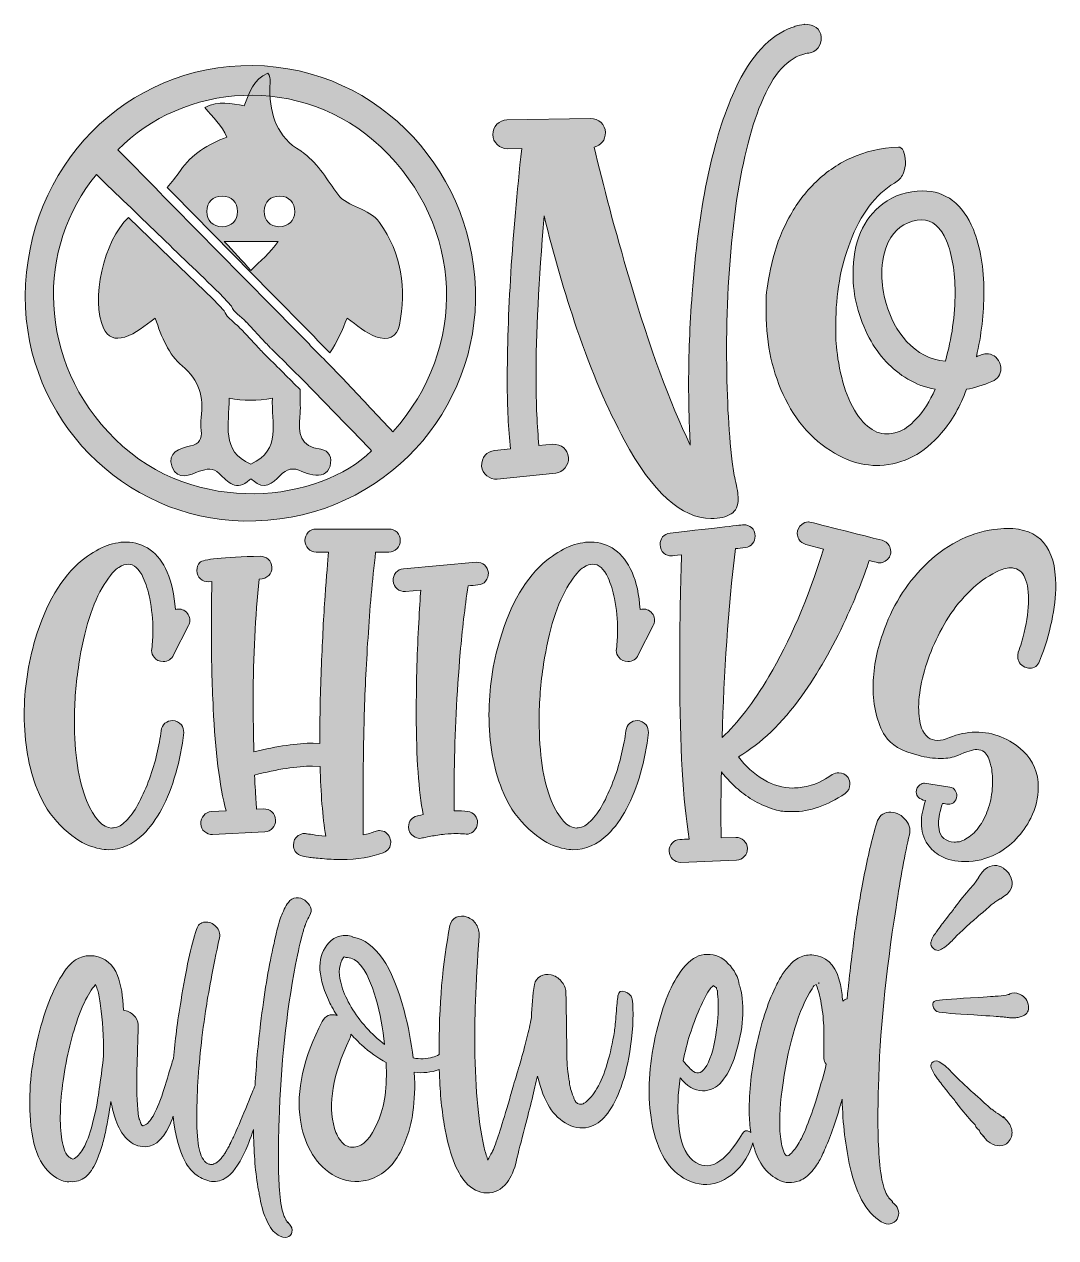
# Model space of a CAD drawing. Header units: inches. Extents: x 125 to 955, y -1029 to -52.
import ezdxf

# ---------------------------------------------------------------- set-up
doc = ezdxf.new("R2010")
doc.units = ezdxf.units.IN
doc.header["$MEASUREMENT"] = 0
doc.layers.add('Layer 1', color=7, linetype='Continuous')

# ---------------------------------------------------------------- blocks, each defined once
blk = doc.blocks.new('block 3')
at = {"layer": 'Layer 1', "true_color": 0xfb6b25}
h = blk.add_hatch(color=30, dxfattribs=at)
h.dxf.hatch_style = 2
edge = h.paths.add_edge_path()
edge.add_spline(control_points=[(820.87, -686.11), (816.08, -686.43), (812.85, -689.27), (811.19, -694.63), (807.36, -707.66), (803.91, -722.15), (800.85, -738.12), (797.78, -754.08), (795.48, -767.84), (793.95, -779.4), (792.42, -790.96), (790.63, -805.74), (788.59, -823.74), (788.46, -825.15), (788.24, -827.26), (787.92, -830.07), (787.6, -832.88), (787.37, -834.98), (787.25, -836.39), (785.84, -836.65), (784.69, -837.28), (783.8, -838.3), (783.41, -833.32), (782.77, -828.85), (781.88, -824.89), (779.2, -811.74), (773.07, -804.01), (763.49, -801.71), (759.28, -800.69), (755.35, -800.76), (751.71, -801.91), (748.07, -803.06), (744.88, -805.1), (742.13, -808.04), (739.39, -810.98), (737.06, -813.91), (735.14, -816.85), (733.23, -819.79), (731.31, -823.3), (729.39, -827.38), (723.14, -840.41), (718.03, -856.31), (714.07, -875.08), (710.24, -893.47), (708.39, -911.03), (708.52, -927.76), (708.6, -933.56), (709.04, -938.92), (709.77, -943.91), (709.55, -943.76), (709.33, -943.61), (709.08, -943.47), (706.4, -941.94), (704.36, -942.39), (702.95, -944.81), (688.9, -969.08), (675.62, -976.29), (663.11, -966.46), (656.72, -961.35), (652.82, -951.07), (651.42, -935.62), (650.53, -925.02), (651.04, -913.08), (652.95, -899.8), (658.19, -906.69), (664.13, -910.21), (670.77, -910.33), (677.03, -910.46), (682.23, -908), (686.38, -902.96), (690.53, -897.91), (693.82, -891.81), (696.25, -884.66), (703.14, -864.23), (705.06, -846.03), (701.99, -830.07), (701.86, -829.56), (701.71, -828.98), (701.51, -828.34), (701.32, -827.71), (701.1, -826.97), (700.85, -826.14), (700.59, -825.31), (700.4, -824.7), (700.27, -824.32), (700.27, -823.43), (700.08, -822.28), (699.7, -820.87), (697.14, -814.1), (693.21, -808.74), (687.91, -804.78), (682.61, -800.82), (676.58, -799.61), (669.81, -801.14), (664.32, -802.42), (658.7, -806.95), (652.95, -814.74), (644.65, -826.36), (637.95, -843.8), (632.84, -867.04), (627.73, -890.54), (626.58, -912.12), (629.39, -931.79), (632.97, -955.92), (641.71, -972.21), (655.64, -980.63), (664.32, -985.49), (672.52, -986.92), (680.25, -984.94), (687.98, -982.97), (694.74, -978.69), (700.56, -972.11), (705.7, -966.29), (709.31, -959.69), (711.4, -952.32), (712.92, -958.47), (715, -963.91), (717.71, -968.57), (721.16, -974.31), (725.78, -978.72), (731.6, -981.78), (737.41, -984.85), (743.25, -985.17), (749.12, -982.74), (752.57, -981.34), (755.8, -978.88), (758.8, -975.37), (761.8, -971.86), (764.03, -968.66), (765.51, -965.79), (766.97, -962.92), (768.66, -959.18), (770.58, -954.58), (775.18, -943.98), (779.39, -931.47), (783.22, -917.04), (783.86, -936.96), (786.03, -955.29), (789.74, -972.01), (795.23, -995.77), (804.36, -1010.77), (817.13, -1017.03), (819.17, -1018.05), (821.34, -1018.05), (823.64, -1017.03), (825.94, -1016.01), (827.48, -1014.41), (828.24, -1012.24), (829.86, -1007.64), (828.3, -1003.53), (823.62, -999.9), (823.7, -999.95), (823.78, -999.98), (823.84, -999.98), (823.96, -999.98), (823.96, -999.85), (823.84, -999.6), (823.84, -999.6), (820.96, -996.53), (820.96, -996.53), (820.96, -996.53), (821.34, -997.3), (821.34, -997.3), (821.09, -996.92), (820.74, -996.34), (820.29, -995.58), (819.84, -994.81), (819.49, -994.24), (819.24, -993.85), (818.73, -992.96), (818.28, -992), (817.9, -990.98), (815.98, -986.12), (814.58, -979.1), (813.68, -969.91), (812.15, -954.97), (811.77, -934.02), (812.53, -907.07), (813.55, -864.8), (818.28, -816.72), (826.71, -762.83), (830.41, -738.69), (833.99, -719.15), (837.44, -704.21), (838.59, -699.36), (837.31, -695.05), (833.6, -691.28), (829.9, -687.51), (825.65, -685.79), (820.87, -686.11)], knot_values=[0, 0, 0, 0, 1, 1, 1, 2, 2, 2, 3, 3, 3, 4, 4, 4, 5, 5, 5, 6, 6, 6, 7, 7, 7, 8, 8, 8, 9, 9, 9, 10, 10, 10, 11, 11, 11, 12, 12, 12, 13, 13, 13, 14, 14, 14, 15, 15, 15, 16, 16, 16, 17, 17, 17, 18, 18, 18, 19, 19, 19, 20, 20, 20, 21, 21, 21, 22, 22, 22, 23, 23, 23, 24, 24, 24, 25, 25, 25, 26, 26, 26, 27, 27, 27, 28, 28, 28, 29, 29, 29, 30, 30, 30, 31, 31, 31, 32, 32, 32, 33, 33, 33, 34, 34, 34, 35, 35, 35, 36, 36, 36, 37, 37, 37, 38, 38, 38, 39, 39, 39, 40, 40, 40, 41, 41, 41, 42, 42, 42, 43, 43, 43, 44, 44, 44, 45, 45, 45, 46, 46, 46, 47, 47, 47, 48, 48, 48, 49, 49, 49, 50, 50, 50, 51, 51, 51, 52, 52, 52, 53, 53, 53, 54, 54, 54, 55, 55, 55, 56, 56, 56, 57, 57, 57, 58, 58, 58, 59, 59, 59, 60, 60, 60, 61, 61, 61, 62, 62, 62, 63, 63, 63, 63], degree=3, periodic=1)
edge = h.paths.add_edge_path()
edge.add_spline(control_points=[(668.47, -844.43), (671.66, -837.15), (674.6, -831.67), (677.28, -827.96), (677.28, -827.96), (677.48, -827.58), (677.48, -827.58), (677.73, -827.45), (678.08, -827.16), (678.53, -826.71), (678.97, -826.27), (679.32, -825.92), (679.58, -825.66), (680.99, -826.68), (681.81, -827.26), (682.07, -827.38), (682.07, -827.64), (682.13, -827.96), (682.26, -828.34), (682.39, -828.73), (682.52, -829.05), (682.65, -829.3), (682.65, -829.43), (682.71, -829.56), (682.84, -829.68), (682.84, -829.68), (682.84, -830.07), (682.84, -830.07), (682.84, -830.71), (682.9, -831.69), (683.03, -833.04), (683.15, -834.38), (683.28, -835.37), (683.41, -836), (683.8, -844.18), (683.41, -852.55), (682.26, -861.1), (680.73, -873.62), (678.05, -883.26), (674.22, -890.03), (670.77, -895.77), (667.19, -897.37), (663.49, -894.81), (661.57, -893.41), (658.83, -890.54), (655.25, -886.19), (658.19, -871.76), (662.6, -857.84), (668.47, -844.43)], knot_values=[0, 0, 0, 0, 1, 1, 1, 2, 2, 2, 3, 3, 3, 4, 4, 4, 5, 5, 5, 6, 6, 6, 7, 7, 7, 8, 8, 8, 9, 9, 9, 10, 10, 10, 11, 11, 11, 12, 12, 12, 13, 13, 13, 14, 14, 14, 15, 15, 15, 16, 16, 16, 16], degree=3, periodic=1)
edge = h.paths.add_edge_path()
edge.add_spline(control_points=[(764.83, -823.55), (764.71, -823.68), (764.45, -823.74), (764.07, -823.74), (764.71, -823.24), (764.96, -823.17), (764.83, -823.55)], knot_values=[0, 0, 0, 0, 1, 1, 1, 2, 2, 2, 2], degree=3, periodic=1)
edge = h.paths.add_edge_path()
edge.add_spline(control_points=[(761.77, -919.53), (756.4, -936.26), (751.49, -948.01), (747.02, -954.77), (744.46, -958.61), (742.23, -961.16), (740.31, -962.44), (740.31, -962.44), (739.36, -962.82), (739.36, -962.82), (738.59, -962.44), (738.33, -962.44), (738.59, -962.82), (737.31, -961.8), (736.35, -960.14), (735.72, -957.84), (734.44, -953.88), (733.61, -948.9), (733.23, -942.9), (732.58, -932.3), (733.42, -919.33), (735.72, -904.01), (740.57, -870.42), (748.36, -845.14), (759.09, -828.15), (759.34, -827.64), (759.85, -826.88), (760.62, -825.85), (760.62, -825.85), (762.34, -824.89), (762.34, -824.89), (762.34, -824.89), (763.11, -826.81), (763.11, -826.81), (765.03, -832.3), (766.43, -838.53), (767.32, -845.49), (768.22, -852.45), (768.66, -858.99), (768.66, -865.12), (768.66, -871.25), (768.66, -877.64), (768.66, -884.28), (768.66, -886.07), (769.3, -887.6), (770.58, -888.88), (767.77, -899.99), (764.83, -910.21), (761.77, -919.53)], knot_values=[0, 0, 0, 0, 1, 1, 1, 2, 2, 2, 3, 3, 3, 4, 4, 4, 5, 5, 5, 6, 6, 6, 7, 7, 7, 8, 8, 8, 9, 9, 9, 10, 10, 10, 11, 11, 11, 12, 12, 12, 13, 13, 13, 14, 14, 14, 15, 15, 15, 16, 16, 16, 16], degree=3, periodic=1)
h = blk.add_hatch(color=30, dxfattribs=at)
h.dxf.hatch_style = 2
edge = h.paths.add_edge_path()
edge.add_spline(control_points=[(856.88, -795.87), (858.73, -797.34), (860.55, -797.69), (862.34, -796.93), (863.62, -796.29), (864.89, -795.49), (866.17, -794.53), (867.45, -793.57), (868.53, -792.68), (869.43, -791.85), (870.32, -791.02), (871.44, -789.9), (872.78, -788.5), (874.12, -787.09), (875.11, -786.07), (875.75, -785.43), (882.52, -779.05), (886.92, -774.96), (888.97, -773.17), (889.86, -772.41), (891.9, -770.68), (895.1, -768), (898.29, -765.32), (900.71, -763.21), (902.38, -761.68), (902.5, -761.55), (902.63, -761.39), (902.76, -761.2), (902.89, -761.01), (903.05, -760.85), (903.24, -760.72), (903.43, -760.59), (903.59, -760.47), (903.72, -760.34), (903.84, -760.21), (904.22, -759.95), (904.87, -759.57), (904.87, -759.57), (904.48, -759.76), (904.48, -759.76), (905.12, -759.38), (906.02, -758.78), (907.17, -757.94), (908.31, -757.11), (909.08, -756.57), (909.46, -756.31), (909.85, -756.06), (910.1, -755.87), (910.23, -755.74), (910.23, -755.74), (910.42, -755.93), (910.42, -755.93), (910.42, -755.93), (911, -755.74), (911, -755.74), (911, -755.74), (913.29, -754.02), (913.29, -754.02), (913.68, -753.76), (913.93, -753.57), (914.06, -753.44), (914.06, -753.44), (915.4, -752.68), (915.4, -752.68), (915.91, -752.42), (916.49, -751.85), (917.13, -750.95), (920.96, -746.48), (921.28, -741.63), (918.09, -736.39), (918.09, -736.39), (918.09, -736.2), (918.09, -736.2), (916.93, -734.29), (915.4, -732.75), (913.49, -731.6), (913.49, -731.6), (913.49, -731.41), (913.49, -731.41), (913.49, -731.41), (913.29, -731.22), (913.29, -731.22), (908.57, -727.9), (903.65, -728.09), (898.55, -731.8), (898.42, -731.92), (898.16, -732.18), (897.78, -732.56), (897.39, -732.94), (897.01, -733.36), (896.63, -733.81), (896.25, -734.26), (895.99, -734.54), (895.86, -734.67), (895.73, -734.8), (895.67, -734.93), (895.67, -735.05), (894.27, -736.84), (893.5, -737.86), (893.37, -738.12), (893.5, -738.12), (893.43, -738.37), (893.18, -738.88), (891.01, -741.69), (889.73, -743.48), (889.35, -744.25), (889.35, -744.25), (889.16, -744.44), (889.16, -744.44), (888.9, -744.57), (888.58, -744.85), (888.2, -745.3), (887.82, -745.75), (887.56, -746.1), (887.43, -746.35), (883.99, -750.18), (880.16, -754.85), (875.94, -760.34), (874.66, -762), (872.81, -764.43), (870.38, -767.62), (867.96, -770.81), (866.23, -773.05), (865.21, -774.32), (864.57, -775.22), (863.58, -776.56), (862.24, -778.34), (860.9, -780.13), (859.91, -781.48), (859.27, -782.37), (859.02, -782.75), (858.57, -783.36), (857.93, -784.19), (857.29, -785.02), (856.85, -785.62), (856.59, -786.01), (855.83, -787.41), (855.25, -789.01), (854.87, -790.8), (854.36, -792.71), (855.03, -794.41), (856.88, -795.87)], knot_values=[0, 0, 0, 0, 1, 1, 1, 2, 2, 2, 3, 3, 3, 4, 4, 4, 5, 5, 5, 6, 6, 6, 7, 7, 7, 8, 8, 8, 9, 9, 9, 10, 10, 10, 11, 11, 11, 12, 12, 12, 13, 13, 13, 14, 14, 14, 15, 15, 15, 16, 16, 16, 17, 17, 17, 18, 18, 18, 19, 19, 19, 20, 20, 20, 21, 21, 21, 22, 22, 22, 23, 23, 23, 24, 24, 24, 25, 25, 25, 26, 26, 26, 27, 27, 27, 28, 28, 28, 29, 29, 29, 30, 30, 30, 31, 31, 31, 32, 32, 32, 33, 33, 33, 34, 34, 34, 35, 35, 35, 36, 36, 36, 37, 37, 37, 38, 38, 38, 39, 39, 39, 40, 40, 40, 41, 41, 41, 42, 42, 42, 43, 43, 43, 44, 44, 44, 45, 45, 45, 46, 46, 46, 47, 47, 47, 47], degree=3, periodic=1)
h = blk.add_hatch(color=30, dxfattribs=at)
h.dxf.hatch_style = 2
h.paths.add_polyline_path([(893.37, -738.31), (893.37, -738.12), (893.18, -738.69)])
h = blk.add_hatch(color=30, dxfattribs=at)
h.dxf.hatch_style = 2
edge = h.paths.add_edge_path()
edge.add_spline(control_points=[(343.15, -808.72), (345.21, -798.03), (347.14, -789.55), (348.94, -783.27), (349.12, -782.73), (349.37, -781.92), (349.68, -780.84), (349.99, -779.76), (350.24, -778.96), (350.42, -778.42), (350.42, -778.24), (350.51, -777.97), (350.69, -777.61), (350.78, -777.43), (350.89, -777.12), (351.03, -776.67), (351.16, -776.22), (351.28, -775.91), (351.37, -775.73), (352.71, -772.67), (353.7, -770.61), (354.33, -769.53), (355.94, -767.02), (356.21, -764.66), (355.14, -762.46), (354.06, -760.26), (352.53, -758.42), (350.56, -756.94), (348.58, -755.46), (346.29, -754.81), (343.69, -754.99), (341.08, -755.17), (338.98, -756.38), (337.36, -758.62), (336.19, -760.24), (335.09, -762.1), (334.06, -764.21), (333.03, -766.32), (332.2, -768.21), (331.57, -769.87), (330.94, -771.53), (330.22, -773.77), (329.42, -776.6), (328.61, -779.43), (328.07, -781.47), (327.8, -782.73), (327.53, -783.99), (327.04, -786.25), (326.32, -789.53), (325.6, -792.81), (325.15, -794.8), (324.97, -795.52), (321.2, -812.13), (317.88, -832.42), (315.01, -856.39), (312.94, -873), (311.46, -889.6), (310.56, -906.21), (309.49, -908.64), (306.97, -914.74), (303.02, -924.53), (299.07, -934.31), (295.88, -941.76), (293.46, -946.88), (293.37, -946.97), (292.94, -947.82), (292.18, -949.44), (291.42, -951.06), (290.97, -952.02), (290.83, -952.33), (290.7, -952.65), (290.27, -953.48), (289.56, -954.83), (288.84, -956.17), (288.34, -957.09), (288.07, -957.59), (287.8, -958.08), (287.33, -958.89), (286.66, -960.01), (285.99, -961.13), (285.4, -962.01), (284.91, -962.64), (284.41, -963.26), (283.83, -963.98), (283.16, -964.79), (282.49, -965.6), (281.79, -966.32), (281.07, -966.94), (279.9, -967.93), (279.23, -968.47), (279.05, -968.56), (278.96, -968.56), (278.62, -968.7), (278.04, -968.96), (277.46, -969.23), (277.12, -969.41), (277.03, -969.5), (276.49, -969.68), (275.87, -969.77), (275.15, -969.77), (274.43, -969.68), (273.62, -969.46), (272.72, -969.1), (272.09, -968.92), (271.46, -968.56), (270.84, -968.02), (270.84, -968.02), (269.9, -967.08), (269.9, -967.08), (269.9, -967.08), (269.9, -967.21), (269.9, -967.21), (268.55, -965.42), (267.43, -963.31), (266.53, -960.89), (265, -956.67), (264.06, -949.71), (263.7, -940.01), (263.52, -932.2), (263.65, -922.42), (264.11, -910.66), (265, -891.18), (267.2, -869.67), (270.7, -846.15), (272.86, -831.79), (276.58, -812.13), (281.88, -787.17), (282.6, -783.76), (281.66, -780.73), (279.05, -778.08), (276.45, -775.43), (273.46, -774.24), (270.1, -774.51), (266.73, -774.78), (264.46, -776.76), (263.3, -780.44), (259.08, -793.64), (254.95, -812.67), (250.91, -837.53), (248.03, -854.73), (246.02, -870.27), (244.85, -884.26), (243.63, -887.89), (242.31, -892.13), (240.87, -897.02), (238.19, -906.15), (236.21, -912.5), (234.93, -916.08), (232.38, -922.97), (229.89, -928.34), (227.46, -932.17), (226.44, -933.83), (225.36, -935.23), (224.21, -936.38), (223.82, -936.77), (222.74, -937.41), (220.95, -938.3), (220.95, -938.3), (220.38, -938.49), (220.38, -938.49), (220.38, -938.49), (220.18, -938.49), (220.18, -938.49), (220.18, -938.49), (219.99, -938.3), (219.99, -938.3), (219.99, -938.3), (219.61, -938.3), (219.61, -938.3), (219.61, -938.3), (219.42, -938.11), (219.42, -938.11), (219.03, -937.34), (218.78, -936.9), (218.65, -936.77), (218.52, -936.64), (218.46, -936.48), (218.46, -936.29), (218.46, -936.1), (218.39, -935.94), (218.27, -935.81), (217.76, -934.41), (217.44, -933.51), (217.31, -933.13), (217.31, -933), (217.24, -932.78), (217.12, -932.46), (216.99, -932.14), (216.93, -931.91), (216.93, -931.79), (216.8, -931.53), (216.74, -931.34), (216.74, -931.21), (215.59, -924.44), (215.14, -913.2), (215.39, -897.5), (215.39, -893.92), (215.55, -887.53), (215.87, -878.34), (216.19, -869.15), (216.35, -862.06), (216.35, -857.08), (216.35, -854.27), (215.14, -851.71), (212.71, -849.41), (210.29, -847.12), (207.54, -845.77), (204.48, -845.39), (204.22, -834.41), (202.69, -825.15), (199.88, -817.62), (196.17, -808.29), (189.85, -803.03), (180.91, -801.81), (171.97, -800.6), (164.5, -804.08), (158.5, -812.25), (149.18, -824.89), (141.64, -843.16), (135.9, -867.04), (130.02, -890.67), (127.92, -912.95), (129.58, -933.89), (131.62, -961.35), (140.56, -977.76), (156.39, -983.13), (158.31, -983.76), (160.16, -983.89), (161.95, -983.51), (166.42, -983.89), (170.41, -982.65), (173.92, -979.77), (177.43, -976.9), (180.31, -972.81), (182.54, -967.51), (184.77, -962.21), (186.47, -957.58), (187.62, -953.62), (188.77, -949.67), (189.79, -945.26), (190.68, -940.41), (192.47, -930.96), (193.75, -923.81), (194.52, -918.95), (195.66, -924.83), (196.94, -929.81), (198.35, -933.89), (200.39, -939.9), (203.45, -945), (207.54, -949.22), (211.63, -953.43), (216.54, -955.48), (222.29, -955.35), (230.97, -955.22), (238.12, -947.81), (243.75, -933.13), (244.04, -932.35), (244.33, -931.54), (244.62, -930.72), (246.1, -945.46), (249.29, -957.7), (254.27, -967.35), (256.25, -971.21), (258.96, -974.55), (262.42, -977.38), (265.88, -980.21), (269.71, -982.09), (273.94, -983.04), (278.15, -983.98), (282.33, -983.24), (286.46, -980.82), (291.93, -977.58), (297.23, -970.45), (302.35, -959.4), (304.14, -955.54), (306.48, -949.57), (309.35, -941.49), (309.35, -958.46), (310.52, -973.9), (312.85, -987.82), (313.57, -991.68), (314, -994.01), (314.13, -994.82), (314.27, -995.63), (314.74, -997.94), (315.55, -1001.75), (316.35, -1005.57), (317.14, -1008.33), (317.9, -1010.04), (318.66, -1011.74), (319.67, -1013.96), (320.93, -1016.7), (322.19, -1019.44), (323.62, -1021.64), (325.24, -1023.3), (326.86, -1024.96), (328.7, -1026.33), (330.76, -1027.41), (333.63, -1028.57), (335.97, -1028.66), (337.76, -1027.68), (339.56, -1026.69), (340.41, -1024.96), (340.32, -1022.49), (340.24, -1020.16), (339.11, -1018.17), (337.02, -1016.52), (337.16, -1016.58), (337.28, -1016.64), (337.36, -1016.64), (337.36, -1016.64), (336.55, -1015.96), (336.55, -1015.96), (336.62, -1016.1), (336.68, -1016.19), (336.73, -1016.27), (336.72, -1016.26), (336.7, -1016.24), (336.69, -1016.23), (336.51, -1016.14), (336.42, -1016.05), (336.42, -1015.96), (336.42, -1015.87), (336.46, -1015.87), (336.55, -1015.96), (336.55, -1015.96), (336.15, -1015.56), (336.15, -1015.56), (336.42, -1016.1), (336.55, -1016.41), (336.55, -1016.5), (336.55, -1016.5), (335.48, -1014.48), (335.48, -1014.48), (335.48, -1014.39), (335.38, -1014.19), (335.21, -1013.87), (335.02, -1013.56), (334.85, -1013.22), (334.67, -1012.86), (334.67, -1012.86), (334.4, -1012.33), (334.4, -1012.33), (333.95, -1011.25), (333.5, -1010.08), (333.05, -1008.82), (331.79, -1004.87), (330.85, -998.63), (330.22, -990.11), (329.23, -977.63), (329.1, -958.95), (329.82, -934.09), (331.25, -889.92), (335.7, -848.13), (343.15, -808.72)], knot_values=[0, 0, 0, 0, 1, 1, 1, 2, 2, 2, 3, 3, 3, 4, 4, 4, 5, 5, 5, 6, 6, 6, 7, 7, 7, 8, 8, 8, 9, 9, 9, 10, 10, 10, 11, 11, 11, 12, 12, 12, 13, 13, 13, 14, 14, 14, 15, 15, 15, 16, 16, 16, 17, 17, 17, 18, 18, 18, 19, 19, 19, 20, 20, 20, 21, 21, 21, 22, 22, 22, 23, 23, 23, 24, 24, 24, 25, 25, 25, 26, 26, 26, 27, 27, 27, 28, 28, 28, 29, 29, 29, 30, 30, 30, 31, 31, 31, 32, 32, 32, 33, 33, 33, 34, 34, 34, 35, 35, 35, 36, 36, 36, 37, 37, 37, 38, 38, 38, 39, 39, 39, 40, 40, 40, 41, 41, 41, 42, 42, 42, 43, 43, 43, 44, 44, 44, 45, 45, 45, 46, 46, 46, 47, 47, 47, 48, 48, 48, 49, 49, 49, 50, 50, 50, 51, 51, 51, 52, 52, 52, 53, 53, 53, 54, 54, 54, 55, 55, 55, 56, 56, 56, 57, 57, 57, 58, 58, 58, 59, 59, 59, 60, 60, 60, 61, 61, 61, 62, 62, 62, 63, 63, 63, 64, 64, 64, 65, 65, 65, 66, 66, 66, 67, 67, 67, 68, 68, 68, 69, 69, 69, 70, 70, 70, 71, 71, 71, 72, 72, 72, 73, 73, 73, 74, 74, 74, 75, 75, 75, 76, 76, 76, 77, 77, 77, 78, 78, 78, 79, 79, 79, 80, 80, 80, 81, 81, 81, 82, 82, 82, 83, 83, 83, 84, 84, 84, 85, 85, 85, 86, 86, 86, 87, 87, 87, 88, 88, 88, 89, 89, 89, 90, 90, 90, 91, 91, 91, 92, 92, 92, 93, 93, 93, 94, 94, 94, 95, 95, 95, 96, 96, 96, 97, 97, 97, 98, 98, 98, 99, 99, 99, 100, 100, 100, 101, 101, 101, 102, 102, 102, 103, 103, 103, 104, 104, 104, 105, 105, 105, 106, 106, 106, 107, 107, 107, 108, 108, 108, 109, 109, 109, 110, 110, 110, 111, 111, 111, 112, 112, 112, 113, 113, 113, 114, 114, 114, 115, 115, 115, 116, 116, 116, 117, 117, 117, 118, 118, 118, 118], degree=3, periodic=1)
edge = h.paths.add_edge_path()
edge.add_spline(control_points=[(182.45, -924.7), (179.89, -936.7), (177.46, -945.39), (175.17, -950.75), (173.76, -954.33), (171.78, -957.78), (169.23, -961.1), (167.95, -962.76), (166.61, -964.03), (165.2, -964.93), (164.69, -965.18), (164.25, -965.38), (163.87, -965.5), (163.87, -965.5), (162.71, -964.93), (162.71, -964.93), (162.59, -964.93), (162.3, -964.77), (161.85, -964.45), (161.4, -964.13), (161.05, -963.91), (160.8, -963.78), (160.8, -963.78), (159.27, -962.24), (159.27, -962.24), (159.27, -962.24), (158.12, -960.52), (158.12, -960.52), (157.86, -960.01), (157.54, -959.25), (157.16, -958.22), (155.37, -953.37), (154.29, -947.18), (153.9, -939.64), (153.14, -924.83), (154.6, -907.59), (158.31, -887.92), (162.01, -868.89), (166.93, -852.67), (173.06, -839.26), (175.87, -833.26), (178.87, -828.47), (182.06, -824.89), (182.83, -826.68), (183.4, -828.28), (183.79, -829.68), (184.55, -832.24), (185.32, -836.32), (186.09, -841.94), (187.74, -853.44), (188.57, -866.72), (188.57, -881.79), (186.02, -903.63), (183.98, -917.93), (182.45, -924.7)], knot_values=[0, 0, 0, 0, 1, 1, 1, 2, 2, 2, 3, 3, 3, 4, 4, 4, 5, 5, 5, 6, 6, 6, 7, 7, 7, 8, 8, 8, 9, 9, 9, 10, 10, 10, 11, 11, 11, 12, 12, 12, 13, 13, 13, 14, 14, 14, 15, 15, 15, 16, 16, 16, 17, 17, 17, 18, 18, 18, 18], degree=3, periodic=1)
h = blk.add_hatch(color=30, dxfattribs=at)
h.dxf.hatch_style = 2
edge = h.paths.add_edge_path()
edge.add_spline(control_points=[(614.07, -835.81), (613.3, -833.39), (611.45, -831.67), (608.51, -830.64), (605.19, -829.37), (603.27, -830.45), (602.76, -833.9), (602.25, -837.09), (601.77, -841.88), (601.33, -848.27), (600.88, -854.65), (600.4, -859.44), (599.89, -862.63), (598.48, -871.44), (596.57, -880.06), (594.14, -888.49), (591.72, -896.41), (588.97, -903.05), (585.9, -908.42), (584.37, -910.97), (582.84, -913.2), (581.31, -915.12), (580.92, -915.5), (580.45, -916.01), (579.87, -916.65), (579.3, -917.29), (578.88, -917.74), (578.63, -917.99), (578.5, -918.12), (578.24, -918.31), (577.86, -918.57), (577.48, -918.83), (577.22, -919.02), (577.09, -919.14), (577.09, -919.14), (576.71, -919.53), (576.71, -919.53), (576.71, -919.53), (576.52, -919.72), (576.52, -919.72), (575.88, -920.23), (575.05, -920.68), (574.03, -921.06), (573.9, -921.19), (573.77, -921.25), (573.64, -921.25), (573.64, -921.25), (572.88, -921.25), (572.88, -921.25), (572.88, -921.25), (571.73, -921.25), (571.73, -921.25), (571.35, -920.87), (570.83, -920.68), (570.2, -920.68), (570.2, -920.68), (569.86, -920.34), (569.86, -920.34), (569.86, -920.34), (568.67, -919.14), (568.67, -919.14), (568.67, -919.14), (568.47, -918.76), (568.47, -918.76), (568.47, -918.76), (568.28, -918.38), (568.28, -918.38), (568.15, -918.38), (568.09, -918.31), (568.09, -918.19), (567.96, -917.93), (567.8, -917.55), (567.61, -917.04), (567.42, -916.53), (567.26, -916.14), (567.13, -915.89), (565.85, -912.82), (565.03, -910.46), (564.64, -908.8), (564.39, -907.78), (564.13, -906.5), (563.88, -904.97), (563.88, -904.97), (563.68, -903.05), (563.68, -903.05), (563.43, -901.9), (563.3, -901.26), (563.3, -901.14), (562.15, -892.84), (561.58, -885.94), (561.58, -880.45), (561.32, -852.99), (561.07, -836.45), (560.81, -830.83), (560.68, -827.64), (559.44, -824.7), (557.08, -822.02), (554.71, -819.34), (552, -817.68), (548.93, -817.04), (545.87, -816.4), (543, -816.79), (540.31, -818.19), (537.63, -819.6), (536.03, -821.83), (535.52, -824.89), (534.12, -833.32), (533.29, -842.26), (533.03, -851.71), (532.14, -856.57), (530.96, -861.93), (529.49, -867.8), (528.02, -873.68), (526.68, -878.69), (525.47, -882.84), (524.25, -886.99), (522.66, -892.39), (520.68, -899.03), (518.7, -905.67), (517.26, -910.65), (516.37, -913.97), (510.62, -933.77), (506.09, -948.07), (502.77, -956.88), (502.64, -957.26), (502.32, -957.93), (501.81, -958.89), (501.3, -959.85), (500.66, -961.07), (499.89, -962.53), (499.13, -964), (498.49, -965.18), (497.98, -966.08), (497.72, -965.18), (497.31, -963.87), (496.73, -962.15), (496.16, -960.43), (495.81, -959.31), (495.68, -958.8), (490.7, -938.49), (487.95, -910.59), (487.44, -875.08), (487.19, -855.16), (488.33, -825.41), (490.89, -785.82), (491.15, -782.37), (490.41, -779.24), (488.69, -776.43), (486.96, -773.62), (484.5, -771.64), (481.31, -770.49), (478.25, -769.34), (475.34, -769.41), (472.6, -770.68), (469.85, -771.96), (468.16, -774.2), (467.52, -777.39), (461.49, -807.03), (458.58, -841.63), (458.71, -881.1), (456.97, -882.11), (455.24, -882.86), (453.54, -883.32), (448.68, -884.73), (443.45, -884.92), (437.83, -883.9), (436.42, -871.38), (434, -858.68), (430.55, -845.77), (421.09, -809.76), (407.43, -790.03), (389.55, -786.58), (389.55, -786.58), (389.36, -786.58), (389.36, -786.58), (389.36, -786.58), (389.17, -786.39), (389.17, -786.39), (385.72, -785.11), (382.27, -784.92), (378.83, -785.82), (375.38, -786.71), (372.44, -788.5), (370.01, -791.18), (360.44, -801.27), (360.31, -816.59), (369.63, -837.15), (371.03, -840.48), (373.33, -844.69), (376.53, -849.8), (371.16, -848.14), (367.2, -849.73), (364.65, -854.59), (349.45, -883.7), (343.58, -910.21), (347.03, -934.09), (348.31, -942.77), (351.02, -951.01), (355.17, -958.8), (359.32, -966.59), (365.16, -972.91), (372.7, -977.76), (380.23, -982.62), (388.53, -984.34), (397.6, -982.93), (403.73, -981.91), (409.25, -979.55), (414.17, -975.85), (419.09, -972.14), (423.08, -967.58), (426.14, -962.15), (429.21, -956.72), (431.7, -951.13), (433.61, -945.39), (435.53, -939.64), (436.87, -933.7), (437.64, -927.57), (439.04, -917.99), (439.42, -907.27), (438.79, -895.39), (445.56, -896.31), (452.25, -895.59), (458.87, -893.26), (459.35, -910.1), (460.7, -924.86), (462.92, -937.53), (466.75, -960.01), (472.5, -975.53), (480.16, -984.08), (485.01, -989.57), (490.63, -992.42), (497.02, -992.61), (503.41, -992.8), (508.9, -990.02), (513.49, -984.27), (516.68, -980.19), (519.24, -974.12), (521.16, -966.08), (522.56, -960.2), (524.8, -951.39), (527.86, -939.64), (532.08, -923.29), (535.46, -909.56), (538.02, -898.45), (540.57, -909.06), (543.76, -917.42), (547.59, -923.55), (551.42, -929.68), (556.44, -934.34), (562.63, -937.53), (568.82, -940.73), (575.11, -941.17), (581.5, -938.87), (591.08, -935.3), (599, -924.7), (605.25, -907.07), (608.7, -897.75), (611.25, -886.9), (612.92, -874.51), (615.09, -858.68), (615.53, -846.03), (614.26, -836.58), (614.26, -836.32), (614.19, -836.07), (614.07, -835.81)], knot_values=[0, 0, 0, 0, 1, 1, 1, 2, 2, 2, 3, 3, 3, 4, 4, 4, 5, 5, 5, 6, 6, 6, 7, 7, 7, 8, 8, 8, 9, 9, 9, 10, 10, 10, 11, 11, 11, 12, 12, 12, 13, 13, 13, 14, 14, 14, 15, 15, 15, 16, 16, 16, 17, 17, 17, 18, 18, 18, 19, 19, 19, 20, 20, 20, 21, 21, 21, 22, 22, 22, 23, 23, 23, 24, 24, 24, 25, 25, 25, 26, 26, 26, 27, 27, 27, 28, 28, 28, 29, 29, 29, 30, 30, 30, 31, 31, 31, 32, 32, 32, 33, 33, 33, 34, 34, 34, 35, 35, 35, 36, 36, 36, 37, 37, 37, 38, 38, 38, 39, 39, 39, 40, 40, 40, 41, 41, 41, 42, 42, 42, 43, 43, 43, 44, 44, 44, 45, 45, 45, 46, 46, 46, 47, 47, 47, 48, 48, 48, 49, 49, 49, 50, 50, 50, 51, 51, 51, 52, 52, 52, 53, 53, 53, 54, 54, 54, 55, 55, 55, 56, 56, 56, 57, 57, 57, 58, 58, 58, 59, 59, 59, 60, 60, 60, 61, 61, 61, 62, 62, 62, 63, 63, 63, 64, 64, 64, 65, 65, 65, 66, 66, 66, 67, 67, 67, 68, 68, 68, 69, 69, 69, 70, 70, 70, 71, 71, 71, 72, 72, 72, 73, 73, 73, 74, 74, 74, 75, 75, 75, 76, 76, 76, 77, 77, 77, 78, 78, 78, 79, 79, 79, 80, 80, 80, 81, 81, 81, 82, 82, 82, 83, 83, 83, 84, 84, 84, 85, 85, 85, 86, 86, 86, 87, 87, 87, 88, 88, 88, 88], degree=3, periodic=1)
edge = h.paths.add_edge_path()
edge.add_spline(control_points=[(380.55, -805.16), (380.93, -804.14), (381.51, -803.25), (382.27, -802.48), (383.29, -802.86), (384.19, -803.06), (384.96, -803.06), (392.36, -803.06), (399.07, -811.23), (405.07, -827.58), (409.16, -838.82), (412.03, -850.88), (413.69, -863.78), (413.69, -863.78), (414.84, -872.98), (414.84, -872.98), (409.48, -868.89), (404.56, -864.36), (400.09, -859.38), (390.51, -848.65), (383.93, -837.54), (380.36, -826.04), (377.68, -817.62), (377.74, -810.66), (380.55, -805.16)], knot_values=[0, 0, 0, 0, 1, 1, 1, 2, 2, 2, 3, 3, 3, 4, 4, 4, 5, 5, 5, 6, 6, 6, 7, 7, 7, 8, 8, 8, 8], degree=3, periodic=1)
edge = h.paths.add_edge_path()
edge.add_spline(control_points=[(409.48, -935.43), (403.98, -948.33), (397.6, -955.09), (390.32, -955.73), (386.36, -956.11), (383.07, -954.81), (380.45, -951.8), (377.84, -948.8), (375.89, -945.07), (374.61, -940.6), (368.99, -921.32), (373.01, -897.37), (386.68, -868.76), (387.32, -867.23), (387.64, -865.89), (387.64, -864.74), (391.21, -868.57), (394.02, -871.38), (396.07, -873.17), (402.96, -879.3), (409.6, -884.09), (415.99, -887.53), (417.14, -907.07), (414.97, -923.04), (409.48, -935.43)], knot_values=[0, 0, 0, 0, 1, 1, 1, 2, 2, 2, 3, 3, 3, 4, 4, 4, 5, 5, 5, 6, 6, 6, 7, 7, 7, 8, 8, 8, 8], degree=3, periodic=1)
h = blk.add_hatch(color=30, dxfattribs=at)
h.dxf.hatch_style = 2
edge = h.paths.add_edge_path()
edge.add_spline(control_points=[(933.41, -842.14), (932.9, -837.67), (930.47, -834.47), (926.13, -832.56), (923.06, -831.28), (920.51, -831.22), (918.47, -832.37), (917.96, -832.62), (917.44, -832.81), (916.93, -832.94), (915.14, -833.45), (912.53, -833.83), (909.08, -834.09), (908.82, -834.09), (903.53, -834.47), (893.18, -835.24), (875.17, -836.13), (864, -836.9), (859.66, -837.54), (857.74, -837.79), (856.66, -838.69), (856.4, -840.22), (856.14, -841.75), (856.59, -843.25), (857.74, -844.72), (858.89, -846.19), (860.17, -846.99), (861.57, -847.12), (867.57, -847.88), (878.81, -848.71), (895.29, -849.61), (906.02, -850.37), (911.5, -850.75), (911.76, -850.75), (912.15, -850.75), (913.23, -850.88), (915.02, -851.14), (916.81, -851.4), (918.09, -851.52), (918.85, -851.52), (919.62, -851.52), (920.7, -851.52), (922.11, -851.52), (923.51, -851.52), (924.76, -851.4), (925.84, -851.14), (926.93, -850.88), (927.98, -850.5), (929, -849.99), (932.32, -848.46), (933.79, -845.84), (933.41, -842.14)], knot_values=[0, 0, 0, 0, 1, 1, 1, 2, 2, 2, 3, 3, 3, 4, 4, 4, 5, 5, 5, 6, 6, 6, 7, 7, 7, 8, 8, 8, 9, 9, 9, 10, 10, 10, 11, 11, 11, 12, 12, 12, 13, 13, 13, 14, 14, 14, 15, 15, 15, 16, 16, 16, 17, 17, 17, 17], degree=3, periodic=1)
h = blk.add_hatch(color=30, dxfattribs=at)
h.dxf.hatch_style = 2
edge = h.paths.add_edge_path()
edge.add_spline(control_points=[(912.91, -931.02), (912.91, -931.02), (913.1, -931.79), (913.1, -931.79), (913.21, -931.99), (913.27, -932.11), (913.33, -932.21), (913.17, -932.05), (912.91, -931.78), (912.53, -931.4), (911.5, -930.51), (909.53, -929.23), (906.59, -927.57), (906.59, -927.57), (906.97, -927.57), (906.97, -927.57), (906.97, -927.57), (906.21, -927), (906.21, -927), (905.7, -926.61), (905.15, -926.2), (904.58, -925.75), (904, -925.31), (903.65, -925.08), (903.53, -925.08), (903.53, -925.08), (903.33, -925.08), (903.33, -925.08), (903.33, -925.08), (903.14, -924.89), (903.14, -924.89), (903.01, -924.76), (902.86, -924.64), (902.66, -924.51), (902.47, -924.38), (902.31, -924.22), (902.18, -924.03), (902.06, -923.84), (901.93, -923.68), (901.8, -923.55), (898.86, -920.87), (894.33, -916.84), (888.2, -911.48), (886.79, -910.21), (882.52, -906.18), (875.37, -899.41), (874.73, -898.77), (873.42, -897.4), (871.44, -895.29), (869.46, -893.19), (867.73, -891.53), (866.27, -890.31), (864.8, -889.1), (863.23, -888.05), (861.57, -887.15), (859.78, -886.13), (858.09, -886.1), (856.5, -887.06), (854.9, -888.01), (854.42, -889.58), (855.06, -891.75), (855.57, -893.16), (856.27, -894.62), (857.17, -896.16), (858.06, -897.69), (858.86, -898.93), (859.56, -899.89), (860.26, -900.85), (861.32, -902.22), (862.72, -904.01), (864.13, -905.8), (865.08, -907.01), (865.6, -907.65), (866.87, -909.31), (868.79, -911.74), (871.34, -914.93), (873.9, -918.12), (875.81, -920.55), (877.09, -922.21), (880.66, -926.93), (884.56, -931.59), (888.78, -936.19), (888.78, -936.19), (890.12, -937.53), (890.12, -937.53), (890.12, -937.53), (890.31, -937.73), (890.31, -937.73), (890.31, -937.73), (890.31, -937.92), (890.31, -937.92), (890.43, -938.3), (890.69, -938.75), (891.07, -939.26), (891.46, -939.77), (891.81, -940.21), (892.13, -940.6), (892.44, -940.98), (892.83, -941.4), (893.28, -941.84), (893.72, -942.29), (894.07, -942.7), (894.33, -943.09), (894.33, -943.09), (894.33, -943.28), (894.33, -943.28), (894.33, -943.28), (894.14, -943.09), (894.14, -943.09), (894.39, -943.98), (895.41, -945.32), (897.2, -947.11), (897.2, -947.11), (897.68, -947.59), (897.68, -947.59), (897.87, -947.84), (898.1, -948.13), (898.35, -948.45), (898.86, -949.09), (899.31, -949.6), (899.69, -949.98), (900.33, -950.75), (901.29, -951.52), (902.57, -952.28), (904.87, -953.82), (907.42, -954.58), (910.23, -954.58), (913.04, -954.58), (915.34, -953.62), (917.13, -951.71), (919.43, -948.9), (920.41, -945.96), (920.09, -942.9), (919.77, -939.83), (918.4, -936.96), (915.98, -934.28), (915.98, -934.28), (912.91, -931.02), (912.91, -931.02)], knot_values=[0, 0, 0, 0, 1, 1, 1, 2, 2, 2, 3, 3, 3, 4, 4, 4, 5, 5, 5, 6, 6, 6, 7, 7, 7, 8, 8, 8, 9, 9, 9, 10, 10, 10, 11, 11, 11, 12, 12, 12, 13, 13, 13, 14, 14, 14, 15, 15, 15, 16, 16, 16, 17, 17, 17, 18, 18, 18, 19, 19, 19, 20, 20, 20, 21, 21, 21, 22, 22, 22, 23, 23, 23, 24, 24, 24, 25, 25, 25, 26, 26, 26, 27, 27, 27, 28, 28, 28, 29, 29, 29, 30, 30, 30, 31, 31, 31, 32, 32, 32, 33, 33, 33, 34, 34, 34, 35, 35, 35, 36, 36, 36, 37, 37, 37, 38, 38, 38, 39, 39, 39, 40, 40, 40, 41, 41, 41, 42, 42, 42, 43, 43, 43, 44, 44, 44, 45, 45, 45, 46, 46, 46, 46], degree=3, periodic=1)
edge = h.paths.add_edge_path()
edge.add_spline(control_points=[(896.82, -946.54), (896.82, -946.54), (897.01, -946.73), (897.01, -946.73), (897.01, -946.73), (897.2, -946.92), (897.2, -946.92), (897.3, -947.07), (897.44, -947.26), (897.58, -947.45), (897.58, -947.45), (896.82, -946.54), (896.82, -946.54)], knot_values=[0, 0, 0, 0, 1, 1, 1, 2, 2, 2, 3, 3, 3, 4, 4, 4, 4], degree=3, periodic=1)
edge = h.paths.add_edge_path()
edge.add_spline(control_points=[(913.48, -932.36), (913.48, -932.36), (913.49, -932.36), (913.49, -932.36), (913.52, -932.4), (913.52, -932.39), (913.48, -932.36)], knot_values=[0, 0, 0, 0, 1, 1, 1, 2, 2, 2, 2], degree=3, periodic=1)
at = {"layer": 'Layer 1', "lineweight": 0}
blk.add_lwpolyline([(893.37, -738.31), (893.37, -738.12), (893.18, -738.69), (893.37, -738.31)], dxfattribs=at)
for points, knots in [([(820.87, -686.11), (816.08, -686.43), (812.85, -689.27), (811.19, -694.63), (807.36, -707.66), (803.91, -722.15), (800.85, -738.12), (797.78, -754.08), (795.48, -767.84), (793.95, -779.4), (792.42, -790.96), (790.63, -805.74), (788.59, -823.74), (788.46, -825.15), (788.24, -827.26), (787.92, -830.07), (787.6, -832.88), (787.37, -834.98), (787.25, -836.39), (785.84, -836.65), (784.69, -837.28), (783.8, -838.3), (783.41, -833.32), (782.77, -828.85), (781.88, -824.89), (779.2, -811.74), (773.07, -804.01), (763.49, -801.71), (759.28, -800.69), (755.35, -800.76), (751.71, -801.91), (748.07, -803.06), (744.88, -805.1), (742.13, -808.04), (739.39, -810.98), (737.06, -813.91), (735.14, -816.85), (733.23, -819.79), (731.31, -823.3), (729.39, -827.38), (723.14, -840.41), (718.03, -856.31), (714.07, -875.08), (710.24, -893.47), (708.39, -911.03), (708.52, -927.76), (708.6, -933.56), (709.04, -938.92), (709.77, -943.91), (709.55, -943.76), (709.33, -943.61), (709.08, -943.47), (706.4, -941.94), (704.36, -942.39), (702.95, -944.81), (688.9, -969.08), (675.62, -976.29), (663.11, -966.46), (656.72, -961.35), (652.82, -951.07), (651.42, -935.62), (650.53, -925.02), (651.04, -913.08), (652.95, -899.8), (658.19, -906.69), (664.13, -910.21), (670.77, -910.33), (677.03, -910.46), (682.23, -908), (686.38, -902.96), (690.53, -897.91), (693.82, -891.81), (696.25, -884.66), (703.14, -864.23), (705.06, -846.03), (701.99, -830.07), (701.86, -829.56), (701.71, -828.98), (701.51, -828.34), (701.32, -827.71), (701.1, -826.97), (700.85, -826.14), (700.59, -825.31), (700.4, -824.7), (700.27, -824.32), (700.27, -823.43), (700.08, -822.28), (699.7, -820.87), (697.14, -814.1), (693.21, -808.74), (687.91, -804.78), (682.61, -800.82), (676.58, -799.61), (669.81, -801.14), (664.32, -802.42), (658.7, -806.95), (652.95, -814.74), (644.65, -826.36), (637.95, -843.8), (632.84, -867.04), (627.73, -890.54), (626.58, -912.12), (629.39, -931.79), (632.97, -955.92), (641.71, -972.21), (655.64, -980.63), (664.32, -985.49), (672.52, -986.92), (680.25, -984.94), (687.98, -982.97), (694.74, -978.69), (700.56, -972.11), (705.7, -966.29), (709.31, -959.69), (711.4, -952.32), (712.92, -958.47), (715, -963.91), (717.71, -968.57), (721.16, -974.31), (725.78, -978.72), (731.6, -981.78), (737.41, -984.85), (743.25, -985.17), (749.12, -982.74), (752.57, -981.34), (755.8, -978.88), (758.8, -975.37), (761.8, -971.86), (764.03, -968.66), (765.51, -965.79), (766.97, -962.92), (768.66, -959.18), (770.58, -954.58), (775.18, -943.98), (779.39, -931.47), (783.22, -917.04), (783.86, -936.96), (786.03, -955.29), (789.74, -972.01), (795.23, -995.77), (804.36, -1010.77), (817.13, -1017.03), (819.17, -1018.05), (821.34, -1018.05), (823.64, -1017.03), (825.94, -1016.01), (827.48, -1014.41), (828.24, -1012.24), (829.86, -1007.64), (828.3, -1003.53), (823.62, -999.9), (823.7, -999.95), (823.78, -999.98), (823.84, -999.98), (823.96, -999.98), (823.96, -999.85), (823.84, -999.6), (823.84, -999.6), (820.96, -996.53), (820.96, -996.53), (820.96, -996.53), (821.34, -997.3), (821.34, -997.3), (821.09, -996.92), (820.74, -996.34), (820.29, -995.58), (819.84, -994.81), (819.49, -994.24), (819.24, -993.85), (818.73, -992.96), (818.28, -992), (817.9, -990.98), (815.98, -986.12), (814.58, -979.1), (813.68, -969.91), (812.15, -954.97), (811.77, -934.02), (812.53, -907.07), (813.55, -864.8), (818.28, -816.72), (826.71, -762.83), (830.41, -738.69), (833.99, -719.15), (837.44, -704.21), (838.59, -699.36), (837.31, -695.05), (833.6, -691.28), (829.9, -687.51), (825.65, -685.79), (820.87, -686.11)], [0, 0, 0, 0, 1, 1, 1, 2, 2, 2, 3, 3, 3, 4, 4, 4, 5, 5, 5, 6, 6, 6, 7, 7, 7, 8, 8, 8, 9, 9, 9, 10, 10, 10, 11, 11, 11, 12, 12, 12, 13, 13, 13, 14, 14, 14, 15, 15, 15, 16, 16, 16, 17, 17, 17, 18, 18, 18, 19, 19, 19, 20, 20, 20, 21, 21, 21, 22, 22, 22, 23, 23, 23, 24, 24, 24, 25, 25, 25, 26, 26, 26, 27, 27, 27, 28, 28, 28, 29, 29, 29, 30, 30, 30, 31, 31, 31, 32, 32, 32, 33, 33, 33, 34, 34, 34, 35, 35, 35, 36, 36, 36, 37, 37, 37, 38, 38, 38, 39, 39, 39, 40, 40, 40, 41, 41, 41, 42, 42, 42, 43, 43, 43, 44, 44, 44, 45, 45, 45, 46, 46, 46, 47, 47, 47, 48, 48, 48, 49, 49, 49, 50, 50, 50, 51, 51, 51, 52, 52, 52, 53, 53, 53, 54, 54, 54, 55, 55, 55, 56, 56, 56, 57, 57, 57, 58, 58, 58, 59, 59, 59, 60, 60, 60, 61, 61, 61, 62, 62, 62, 63, 63, 63, 63]), ([(856.88, -795.87), (858.73, -797.34), (860.55, -797.69), (862.34, -796.93), (863.62, -796.29), (864.89, -795.49), (866.17, -794.53), (867.45, -793.57), (868.53, -792.68), (869.43, -791.85), (870.32, -791.02), (871.44, -789.9), (872.78, -788.5), (874.12, -787.09), (875.11, -786.07), (875.75, -785.43), (882.52, -779.05), (886.92, -774.96), (888.97, -773.17), (889.86, -772.41), (891.9, -770.68), (895.1, -768), (898.29, -765.32), (900.71, -763.21), (902.38, -761.68), (902.5, -761.55), (902.63, -761.39), (902.76, -761.2), (902.89, -761.01), (903.05, -760.85), (903.24, -760.72), (903.43, -760.59), (903.59, -760.47), (903.72, -760.34), (903.84, -760.21), (904.22, -759.95), (904.87, -759.57), (904.87, -759.57), (904.48, -759.76), (904.48, -759.76), (905.12, -759.38), (906.02, -758.78), (907.17, -757.94), (908.31, -757.11), (909.08, -756.57), (909.46, -756.31), (909.85, -756.06), (910.1, -755.87), (910.23, -755.74), (910.23, -755.74), (910.42, -755.93), (910.42, -755.93), (910.42, -755.93), (911, -755.74), (911, -755.74), (911, -755.74), (913.29, -754.02), (913.29, -754.02), (913.68, -753.76), (913.93, -753.57), (914.06, -753.44), (914.06, -753.44), (915.4, -752.68), (915.4, -752.68), (915.91, -752.42), (916.49, -751.85), (917.13, -750.95), (920.96, -746.48), (921.28, -741.63), (918.09, -736.39), (918.09, -736.39), (918.09, -736.2), (918.09, -736.2), (916.93, -734.29), (915.4, -732.75), (913.49, -731.6), (913.49, -731.6), (913.49, -731.41), (913.49, -731.41), (913.49, -731.41), (913.29, -731.22), (913.29, -731.22), (908.57, -727.9), (903.65, -728.09), (898.55, -731.8), (898.42, -731.92), (898.16, -732.18), (897.78, -732.56), (897.39, -732.94), (897.01, -733.36), (896.63, -733.81), (896.25, -734.26), (895.99, -734.54), (895.86, -734.67), (895.73, -734.8), (895.67, -734.93), (895.67, -735.05), (894.27, -736.84), (893.5, -737.86), (893.37, -738.12), (893.5, -738.12), (893.43, -738.37), (893.18, -738.88), (891.01, -741.69), (889.73, -743.48), (889.35, -744.25), (889.35, -744.25), (889.16, -744.44), (889.16, -744.44), (888.9, -744.57), (888.58, -744.85), (888.2, -745.3), (887.82, -745.75), (887.56, -746.1), (887.43, -746.35), (883.99, -750.18), (880.16, -754.85), (875.94, -760.34), (874.66, -762), (872.81, -764.43), (870.38, -767.62), (867.96, -770.81), (866.23, -773.05), (865.21, -774.32), (864.57, -775.22), (863.58, -776.56), (862.24, -778.34), (860.9, -780.13), (859.91, -781.48), (859.27, -782.37), (859.02, -782.75), (858.57, -783.36), (857.93, -784.19), (857.29, -785.02), (856.85, -785.62), (856.59, -786.01), (855.83, -787.41), (855.25, -789.01), (854.87, -790.8), (854.36, -792.71), (855.03, -794.41), (856.88, -795.87)], [0, 0, 0, 0, 1, 1, 1, 2, 2, 2, 3, 3, 3, 4, 4, 4, 5, 5, 5, 6, 6, 6, 7, 7, 7, 8, 8, 8, 9, 9, 9, 10, 10, 10, 11, 11, 11, 12, 12, 12, 13, 13, 13, 14, 14, 14, 15, 15, 15, 16, 16, 16, 17, 17, 17, 18, 18, 18, 19, 19, 19, 20, 20, 20, 21, 21, 21, 22, 22, 22, 23, 23, 23, 24, 24, 24, 25, 25, 25, 26, 26, 26, 27, 27, 27, 28, 28, 28, 29, 29, 29, 30, 30, 30, 31, 31, 31, 32, 32, 32, 33, 33, 33, 34, 34, 34, 35, 35, 35, 36, 36, 36, 37, 37, 37, 38, 38, 38, 39, 39, 39, 40, 40, 40, 41, 41, 41, 42, 42, 42, 43, 43, 43, 44, 44, 44, 45, 45, 45, 46, 46, 46, 47, 47, 47, 47]), ([(343.15, -808.72), (345.21, -798.03), (347.14, -789.55), (348.94, -783.27), (349.12, -782.73), (349.37, -781.92), (349.68, -780.84), (349.99, -779.76), (350.24, -778.96), (350.42, -778.42), (350.42, -778.24), (350.51, -777.97), (350.69, -777.61), (350.78, -777.43), (350.89, -777.12), (351.03, -776.67), (351.16, -776.22), (351.28, -775.91), (351.37, -775.73), (352.71, -772.67), (353.7, -770.61), (354.33, -769.53), (355.94, -767.02), (356.21, -764.66), (355.14, -762.46), (354.06, -760.26), (352.53, -758.42), (350.56, -756.94), (348.58, -755.46), (346.29, -754.81), (343.69, -754.99), (341.08, -755.17), (338.98, -756.38), (337.36, -758.62), (336.19, -760.24), (335.09, -762.1), (334.06, -764.21), (333.03, -766.32), (332.2, -768.21), (331.57, -769.87), (330.94, -771.53), (330.22, -773.77), (329.42, -776.6), (328.61, -779.43), (328.07, -781.47), (327.8, -782.73), (327.53, -783.99), (327.04, -786.25), (326.32, -789.53), (325.6, -792.81), (325.15, -794.8), (324.97, -795.52), (321.2, -812.13), (317.88, -832.42), (315.01, -856.39), (312.94, -873), (311.46, -889.6), (310.56, -906.21), (309.49, -908.64), (306.97, -914.74), (303.02, -924.53), (299.07, -934.31), (295.88, -941.76), (293.46, -946.88), (293.37, -946.97), (292.94, -947.82), (292.18, -949.44), (291.42, -951.06), (290.97, -952.02), (290.83, -952.33), (290.7, -952.65), (290.27, -953.48), (289.56, -954.83), (288.84, -956.17), (288.34, -957.09), (288.07, -957.59), (287.8, -958.08), (287.33, -958.89), (286.66, -960.01), (285.99, -961.13), (285.4, -962.01), (284.91, -962.64), (284.41, -963.26), (283.83, -963.98), (283.16, -964.79), (282.49, -965.6), (281.79, -966.32), (281.07, -966.94), (279.9, -967.93), (279.23, -968.47), (279.05, -968.56), (278.96, -968.56), (278.62, -968.7), (278.04, -968.96), (277.46, -969.23), (277.12, -969.41), (277.03, -969.5), (276.49, -969.68), (275.87, -969.77), (275.15, -969.77), (274.43, -969.68), (273.62, -969.46), (272.72, -969.1), (272.09, -968.92), (271.46, -968.56), (270.84, -968.02), (270.84, -968.02), (269.9, -967.08), (269.9, -967.08), (269.9, -967.08), (269.9, -967.21), (269.9, -967.21), (268.55, -965.42), (267.43, -963.31), (266.53, -960.89), (265, -956.67), (264.06, -949.71), (263.7, -940.01), (263.52, -932.2), (263.65, -922.42), (264.11, -910.66), (265, -891.18), (267.2, -869.67), (270.7, -846.15), (272.86, -831.79), (276.58, -812.13), (281.88, -787.17), (282.6, -783.76), (281.66, -780.73), (279.05, -778.08), (276.45, -775.43), (273.46, -774.24), (270.1, -774.51), (266.73, -774.78), (264.46, -776.76), (263.3, -780.44), (259.08, -793.64), (254.95, -812.67), (250.91, -837.53), (248.03, -854.73), (246.02, -870.27), (244.85, -884.26), (243.63, -887.89), (242.31, -892.13), (240.87, -897.02), (238.19, -906.15), (236.21, -912.5), (234.93, -916.08), (232.38, -922.97), (229.89, -928.34), (227.46, -932.17), (226.44, -933.83), (225.36, -935.23), (224.21, -936.38), (223.82, -936.77), (222.74, -937.41), (220.95, -938.3), (220.95, -938.3), (220.38, -938.49), (220.38, -938.49), (220.38, -938.49), (220.18, -938.49), (220.18, -938.49), (220.18, -938.49), (219.99, -938.3), (219.99, -938.3), (219.99, -938.3), (219.61, -938.3), (219.61, -938.3), (219.61, -938.3), (219.42, -938.11), (219.42, -938.11), (219.03, -937.34), (218.78, -936.9), (218.65, -936.77), (218.52, -936.64), (218.46, -936.48), (218.46, -936.29), (218.46, -936.1), (218.39, -935.94), (218.27, -935.81), (217.76, -934.41), (217.44, -933.51), (217.31, -933.13), (217.31, -933), (217.24, -932.78), (217.12, -932.46), (216.99, -932.14), (216.93, -931.91), (216.93, -931.79), (216.8, -931.53), (216.74, -931.34), (216.74, -931.21), (215.59, -924.44), (215.14, -913.2), (215.39, -897.5), (215.39, -893.92), (215.55, -887.53), (215.87, -878.34), (216.19, -869.15), (216.35, -862.06), (216.35, -857.08), (216.35, -854.27), (215.14, -851.71), (212.71, -849.41), (210.29, -847.12), (207.54, -845.77), (204.48, -845.39), (204.22, -834.41), (202.69, -825.15), (199.88, -817.62), (196.17, -808.29), (189.85, -803.03), (180.91, -801.81), (171.97, -800.6), (164.5, -804.08), (158.5, -812.25), (149.18, -824.89), (141.64, -843.16), (135.9, -867.04), (130.02, -890.67), (127.92, -912.95), (129.58, -933.89), (131.62, -961.35), (140.56, -977.76), (156.39, -983.13), (158.31, -983.76), (160.16, -983.89), (161.95, -983.51), (166.42, -983.89), (170.41, -982.65), (173.92, -979.77), (177.43, -976.9), (180.31, -972.81), (182.54, -967.51), (184.77, -962.21), (186.47, -957.58), (187.62, -953.62), (188.77, -949.67), (189.79, -945.26), (190.68, -940.41), (192.47, -930.96), (193.75, -923.81), (194.52, -918.95), (195.66, -924.83), (196.94, -929.81), (198.35, -933.89), (200.39, -939.9), (203.45, -945), (207.54, -949.22), (211.63, -953.43), (216.54, -955.48), (222.29, -955.35), (230.97, -955.22), (238.12, -947.81), (243.75, -933.13), (244.04, -932.35), (244.33, -931.54), (244.62, -930.72), (246.1, -945.46), (249.29, -957.7), (254.27, -967.35), (256.25, -971.21), (258.96, -974.55), (262.42, -977.38), (265.88, -980.21), (269.71, -982.09), (273.94, -983.04), (278.15, -983.98), (282.33, -983.24), (286.46, -980.82), (291.93, -977.58), (297.23, -970.45), (302.35, -959.4), (304.14, -955.54), (306.48, -949.57), (309.35, -941.49), (309.35, -958.46), (310.52, -973.9), (312.85, -987.82), (313.57, -991.68), (314, -994.01), (314.13, -994.82), (314.27, -995.63), (314.74, -997.94), (315.55, -1001.75), (316.35, -1005.57), (317.14, -1008.33), (317.9, -1010.04), (318.66, -1011.74), (319.67, -1013.96), (320.93, -1016.7), (322.19, -1019.44), (323.62, -1021.64), (325.24, -1023.3), (326.86, -1024.96), (328.7, -1026.33), (330.76, -1027.41), (333.63, -1028.57), (335.97, -1028.66), (337.76, -1027.68), (339.56, -1026.69), (340.41, -1024.96), (340.32, -1022.49), (340.24, -1020.16), (339.11, -1018.17), (337.02, -1016.52), (337.16, -1016.58), (337.28, -1016.64), (337.36, -1016.64), (337.36, -1016.64), (336.55, -1015.96), (336.55, -1015.96), (336.62, -1016.1), (336.68, -1016.19), (336.73, -1016.27), (336.72, -1016.26), (336.7, -1016.24), (336.69, -1016.23), (336.51, -1016.14), (336.42, -1016.05), (336.42, -1015.96), (336.42, -1015.87), (336.46, -1015.87), (336.55, -1015.96), (336.55, -1015.96), (336.15, -1015.56), (336.15, -1015.56), (336.42, -1016.1), (336.55, -1016.41), (336.55, -1016.5), (336.55, -1016.5), (335.48, -1014.48), (335.48, -1014.48), (335.48, -1014.39), (335.38, -1014.19), (335.21, -1013.87), (335.02, -1013.56), (334.85, -1013.22), (334.67, -1012.86), (334.67, -1012.86), (334.4, -1012.33), (334.4, -1012.33), (333.95, -1011.25), (333.5, -1010.08), (333.05, -1008.82), (331.79, -1004.87), (330.85, -998.63), (330.22, -990.11), (329.23, -977.63), (329.1, -958.95), (329.82, -934.09), (331.25, -889.92), (335.7, -848.13), (343.15, -808.72)], [0, 0, 0, 0, 1, 1, 1, 2, 2, 2, 3, 3, 3, 4, 4, 4, 5, 5, 5, 6, 6, 6, 7, 7, 7, 8, 8, 8, 9, 9, 9, 10, 10, 10, 11, 11, 11, 12, 12, 12, 13, 13, 13, 14, 14, 14, 15, 15, 15, 16, 16, 16, 17, 17, 17, 18, 18, 18, 19, 19, 19, 20, 20, 20, 21, 21, 21, 22, 22, 22, 23, 23, 23, 24, 24, 24, 25, 25, 25, 26, 26, 26, 27, 27, 27, 28, 28, 28, 29, 29, 29, 30, 30, 30, 31, 31, 31, 32, 32, 32, 33, 33, 33, 34, 34, 34, 35, 35, 35, 36, 36, 36, 37, 37, 37, 38, 38, 38, 39, 39, 39, 40, 40, 40, 41, 41, 41, 42, 42, 42, 43, 43, 43, 44, 44, 44, 45, 45, 45, 46, 46, 46, 47, 47, 47, 48, 48, 48, 49, 49, 49, 50, 50, 50, 51, 51, 51, 52, 52, 52, 53, 53, 53, 54, 54, 54, 55, 55, 55, 56, 56, 56, 57, 57, 57, 58, 58, 58, 59, 59, 59, 60, 60, 60, 61, 61, 61, 62, 62, 62, 63, 63, 63, 64, 64, 64, 65, 65, 65, 66, 66, 66, 67, 67, 67, 68, 68, 68, 69, 69, 69, 70, 70, 70, 71, 71, 71, 72, 72, 72, 73, 73, 73, 74, 74, 74, 75, 75, 75, 76, 76, 76, 77, 77, 77, 78, 78, 78, 79, 79, 79, 80, 80, 80, 81, 81, 81, 82, 82, 82, 83, 83, 83, 84, 84, 84, 85, 85, 85, 86, 86, 86, 87, 87, 87, 88, 88, 88, 89, 89, 89, 90, 90, 90, 91, 91, 91, 92, 92, 92, 93, 93, 93, 94, 94, 94, 95, 95, 95, 96, 96, 96, 97, 97, 97, 98, 98, 98, 99, 99, 99, 100, 100, 100, 101, 101, 101, 102, 102, 102, 103, 103, 103, 104, 104, 104, 105, 105, 105, 106, 106, 106, 107, 107, 107, 108, 108, 108, 109, 109, 109, 110, 110, 110, 111, 111, 111, 112, 112, 112, 113, 113, 113, 114, 114, 114, 115, 115, 115, 116, 116, 116, 117, 117, 117, 118, 118, 118, 118]), ([(614.07, -835.81), (613.3, -833.39), (611.45, -831.67), (608.51, -830.64), (605.19, -829.37), (603.27, -830.45), (602.76, -833.9), (602.25, -837.09), (601.77, -841.88), (601.33, -848.27), (600.88, -854.65), (600.4, -859.44), (599.89, -862.63), (598.48, -871.44), (596.57, -880.06), (594.14, -888.49), (591.72, -896.41), (588.97, -903.05), (585.9, -908.42), (584.37, -910.97), (582.84, -913.2), (581.31, -915.12), (580.92, -915.5), (580.45, -916.01), (579.87, -916.65), (579.3, -917.29), (578.88, -917.74), (578.63, -917.99), (578.5, -918.12), (578.24, -918.31), (577.86, -918.57), (577.48, -918.83), (577.22, -919.02), (577.09, -919.14), (577.09, -919.14), (576.71, -919.53), (576.71, -919.53), (576.71, -919.53), (576.52, -919.72), (576.52, -919.72), (575.88, -920.23), (575.05, -920.68), (574.03, -921.06), (573.9, -921.19), (573.77, -921.25), (573.64, -921.25), (573.64, -921.25), (572.88, -921.25), (572.88, -921.25), (572.88, -921.25), (571.73, -921.25), (571.73, -921.25), (571.35, -920.87), (570.83, -920.68), (570.2, -920.68), (570.2, -920.68), (569.86, -920.34), (569.86, -920.34), (569.86, -920.34), (568.67, -919.14), (568.67, -919.14), (568.67, -919.14), (568.47, -918.76), (568.47, -918.76), (568.47, -918.76), (568.28, -918.38), (568.28, -918.38), (568.15, -918.38), (568.09, -918.31), (568.09, -918.19), (567.96, -917.93), (567.8, -917.55), (567.61, -917.04), (567.42, -916.53), (567.26, -916.14), (567.13, -915.89), (565.85, -912.82), (565.03, -910.46), (564.64, -908.8), (564.39, -907.78), (564.13, -906.5), (563.88, -904.97), (563.88, -904.97), (563.68, -903.05), (563.68, -903.05), (563.43, -901.9), (563.3, -901.26), (563.3, -901.14), (562.15, -892.84), (561.58, -885.94), (561.58, -880.45), (561.32, -852.99), (561.07, -836.45), (560.81, -830.83), (560.68, -827.64), (559.44, -824.7), (557.08, -822.02), (554.71, -819.34), (552, -817.68), (548.93, -817.04), (545.87, -816.4), (543, -816.79), (540.31, -818.19), (537.63, -819.6), (536.03, -821.83), (535.52, -824.89), (534.12, -833.32), (533.29, -842.26), (533.03, -851.71), (532.14, -856.57), (530.96, -861.93), (529.49, -867.8), (528.02, -873.68), (526.68, -878.69), (525.47, -882.84), (524.25, -886.99), (522.66, -892.39), (520.68, -899.03), (518.7, -905.67), (517.26, -910.65), (516.37, -913.97), (510.62, -933.77), (506.09, -948.07), (502.77, -956.88), (502.64, -957.26), (502.32, -957.93), (501.81, -958.89), (501.3, -959.85), (500.66, -961.07), (499.89, -962.53), (499.13, -964), (498.49, -965.18), (497.98, -966.08), (497.72, -965.18), (497.31, -963.87), (496.73, -962.15), (496.16, -960.43), (495.81, -959.31), (495.68, -958.8), (490.7, -938.49), (487.95, -910.59), (487.44, -875.08), (487.19, -855.16), (488.33, -825.41), (490.89, -785.82), (491.15, -782.37), (490.41, -779.24), (488.69, -776.43), (486.96, -773.62), (484.5, -771.64), (481.31, -770.49), (478.25, -769.34), (475.34, -769.41), (472.6, -770.68), (469.85, -771.96), (468.16, -774.2), (467.52, -777.39), (461.49, -807.03), (458.58, -841.63), (458.71, -881.1), (456.97, -882.11), (455.24, -882.86), (453.54, -883.32), (448.68, -884.73), (443.45, -884.92), (437.83, -883.9), (436.42, -871.38), (434, -858.68), (430.55, -845.77), (421.09, -809.76), (407.43, -790.03), (389.55, -786.58), (389.55, -786.58), (389.36, -786.58), (389.36, -786.58), (389.36, -786.58), (389.17, -786.39), (389.17, -786.39), (385.72, -785.11), (382.27, -784.92), (378.83, -785.82), (375.38, -786.71), (372.44, -788.5), (370.01, -791.18), (360.44, -801.27), (360.31, -816.59), (369.63, -837.15), (371.03, -840.48), (373.33, -844.69), (376.53, -849.8), (371.16, -848.14), (367.2, -849.73), (364.65, -854.59), (349.45, -883.7), (343.58, -910.21), (347.03, -934.09), (348.31, -942.77), (351.02, -951.01), (355.17, -958.8), (359.32, -966.59), (365.16, -972.91), (372.7, -977.76), (380.23, -982.62), (388.53, -984.34), (397.6, -982.93), (403.73, -981.91), (409.25, -979.55), (414.17, -975.85), (419.09, -972.14), (423.08, -967.58), (426.14, -962.15), (429.21, -956.72), (431.7, -951.13), (433.61, -945.39), (435.53, -939.64), (436.87, -933.7), (437.64, -927.57), (439.04, -917.99), (439.42, -907.27), (438.79, -895.39), (445.56, -896.31), (452.25, -895.59), (458.87, -893.26), (459.35, -910.1), (460.7, -924.86), (462.92, -937.53), (466.75, -960.01), (472.5, -975.53), (480.16, -984.08), (485.01, -989.57), (490.63, -992.42), (497.02, -992.61), (503.41, -992.8), (508.9, -990.02), (513.49, -984.27), (516.68, -980.19), (519.24, -974.12), (521.16, -966.08), (522.56, -960.2), (524.8, -951.39), (527.86, -939.64), (532.08, -923.29), (535.46, -909.56), (538.02, -898.45), (540.57, -909.06), (543.76, -917.42), (547.59, -923.55), (551.42, -929.68), (556.44, -934.34), (562.63, -937.53), (568.82, -940.73), (575.11, -941.17), (581.5, -938.87), (591.08, -935.3), (599, -924.7), (605.25, -907.07), (608.7, -897.75), (611.25, -886.9), (612.92, -874.51), (615.09, -858.68), (615.53, -846.03), (614.26, -836.58), (614.26, -836.32), (614.19, -836.07), (614.07, -835.81)], [0, 0, 0, 0, 1, 1, 1, 2, 2, 2, 3, 3, 3, 4, 4, 4, 5, 5, 5, 6, 6, 6, 7, 7, 7, 8, 8, 8, 9, 9, 9, 10, 10, 10, 11, 11, 11, 12, 12, 12, 13, 13, 13, 14, 14, 14, 15, 15, 15, 16, 16, 16, 17, 17, 17, 18, 18, 18, 19, 19, 19, 20, 20, 20, 21, 21, 21, 22, 22, 22, 23, 23, 23, 24, 24, 24, 25, 25, 25, 26, 26, 26, 27, 27, 27, 28, 28, 28, 29, 29, 29, 30, 30, 30, 31, 31, 31, 32, 32, 32, 33, 33, 33, 34, 34, 34, 35, 35, 35, 36, 36, 36, 37, 37, 37, 38, 38, 38, 39, 39, 39, 40, 40, 40, 41, 41, 41, 42, 42, 42, 43, 43, 43, 44, 44, 44, 45, 45, 45, 46, 46, 46, 47, 47, 47, 48, 48, 48, 49, 49, 49, 50, 50, 50, 51, 51, 51, 52, 52, 52, 53, 53, 53, 54, 54, 54, 55, 55, 55, 56, 56, 56, 57, 57, 57, 58, 58, 58, 59, 59, 59, 60, 60, 60, 61, 61, 61, 62, 62, 62, 63, 63, 63, 64, 64, 64, 65, 65, 65, 66, 66, 66, 67, 67, 67, 68, 68, 68, 69, 69, 69, 70, 70, 70, 71, 71, 71, 72, 72, 72, 73, 73, 73, 74, 74, 74, 75, 75, 75, 76, 76, 76, 77, 77, 77, 78, 78, 78, 79, 79, 79, 80, 80, 80, 81, 81, 81, 82, 82, 82, 83, 83, 83, 84, 84, 84, 85, 85, 85, 86, 86, 86, 87, 87, 87, 88, 88, 88, 88]), ([(380.55, -805.16), (380.93, -804.14), (381.51, -803.25), (382.27, -802.48), (383.29, -802.86), (384.19, -803.06), (384.96, -803.06), (392.36, -803.06), (399.07, -811.23), (405.07, -827.58), (409.16, -838.82), (412.03, -850.88), (413.69, -863.78), (413.69, -863.78), (414.84, -872.98), (414.84, -872.98), (409.48, -868.89), (404.56, -864.36), (400.09, -859.38), (390.51, -848.65), (383.93, -837.54), (380.36, -826.04), (377.68, -817.62), (377.74, -810.66), (380.55, -805.16)], [0, 0, 0, 0, 1, 1, 1, 2, 2, 2, 3, 3, 3, 4, 4, 4, 5, 5, 5, 6, 6, 6, 7, 7, 7, 8, 8, 8, 8]), ([(182.45, -924.7), (179.89, -936.7), (177.46, -945.39), (175.17, -950.75), (173.76, -954.33), (171.78, -957.78), (169.23, -961.1), (167.95, -962.76), (166.61, -964.03), (165.2, -964.93), (164.69, -965.18), (164.25, -965.38), (163.87, -965.5), (163.87, -965.5), (162.71, -964.93), (162.71, -964.93), (162.59, -964.93), (162.3, -964.77), (161.85, -964.45), (161.4, -964.13), (161.05, -963.91), (160.8, -963.78), (160.8, -963.78), (159.27, -962.24), (159.27, -962.24), (159.27, -962.24), (158.12, -960.52), (158.12, -960.52), (157.86, -960.01), (157.54, -959.25), (157.16, -958.22), (155.37, -953.37), (154.29, -947.18), (153.9, -939.64), (153.14, -924.83), (154.6, -907.59), (158.31, -887.92), (162.01, -868.89), (166.93, -852.67), (173.06, -839.26), (175.87, -833.26), (178.87, -828.47), (182.06, -824.89), (182.83, -826.68), (183.4, -828.28), (183.79, -829.68), (184.55, -832.24), (185.32, -836.32), (186.09, -841.94), (187.74, -853.44), (188.57, -866.72), (188.57, -881.79), (186.02, -903.63), (183.98, -917.93), (182.45, -924.7)], [0, 0, 0, 0, 1, 1, 1, 2, 2, 2, 3, 3, 3, 4, 4, 4, 5, 5, 5, 6, 6, 6, 7, 7, 7, 8, 8, 8, 9, 9, 9, 10, 10, 10, 11, 11, 11, 12, 12, 12, 13, 13, 13, 14, 14, 14, 15, 15, 15, 16, 16, 16, 17, 17, 17, 18, 18, 18, 18]), ([(668.47, -844.43), (671.66, -837.15), (674.6, -831.67), (677.28, -827.96), (677.28, -827.96), (677.48, -827.58), (677.48, -827.58), (677.73, -827.45), (678.08, -827.16), (678.53, -826.71), (678.97, -826.27), (679.32, -825.92), (679.58, -825.66), (680.99, -826.68), (681.81, -827.26), (682.07, -827.38), (682.07, -827.64), (682.13, -827.96), (682.26, -828.34), (682.39, -828.73), (682.52, -829.05), (682.65, -829.3), (682.65, -829.43), (682.71, -829.56), (682.84, -829.68), (682.84, -829.68), (682.84, -830.07), (682.84, -830.07), (682.84, -830.71), (682.9, -831.69), (683.03, -833.04), (683.15, -834.38), (683.28, -835.37), (683.41, -836), (683.8, -844.18), (683.41, -852.55), (682.26, -861.1), (680.73, -873.62), (678.05, -883.26), (674.22, -890.03), (670.77, -895.77), (667.19, -897.37), (663.49, -894.81), (661.57, -893.41), (658.83, -890.54), (655.25, -886.19), (658.19, -871.76), (662.6, -857.84), (668.47, -844.43)], [0, 0, 0, 0, 1, 1, 1, 2, 2, 2, 3, 3, 3, 4, 4, 4, 5, 5, 5, 6, 6, 6, 7, 7, 7, 8, 8, 8, 9, 9, 9, 10, 10, 10, 11, 11, 11, 12, 12, 12, 13, 13, 13, 14, 14, 14, 15, 15, 15, 16, 16, 16, 16]), ([(761.77, -919.53), (756.4, -936.26), (751.49, -948.01), (747.02, -954.77), (744.46, -958.61), (742.23, -961.16), (740.31, -962.44), (740.31, -962.44), (739.36, -962.82), (739.36, -962.82), (738.59, -962.44), (738.33, -962.44), (738.59, -962.82), (737.31, -961.8), (736.35, -960.14), (735.72, -957.84), (734.44, -953.88), (733.61, -948.9), (733.23, -942.9), (732.58, -932.3), (733.42, -919.33), (735.72, -904.01), (740.57, -870.42), (748.36, -845.14), (759.09, -828.15), (759.34, -827.64), (759.85, -826.88), (760.62, -825.85), (760.62, -825.85), (762.34, -824.89), (762.34, -824.89), (762.34, -824.89), (763.11, -826.81), (763.11, -826.81), (765.03, -832.3), (766.43, -838.53), (767.32, -845.49), (768.22, -852.45), (768.66, -858.99), (768.66, -865.12), (768.66, -871.25), (768.66, -877.64), (768.66, -884.28), (768.66, -886.07), (769.3, -887.6), (770.58, -888.88), (767.77, -899.99), (764.83, -910.21), (761.77, -919.53)], [0, 0, 0, 0, 1, 1, 1, 2, 2, 2, 3, 3, 3, 4, 4, 4, 5, 5, 5, 6, 6, 6, 7, 7, 7, 8, 8, 8, 9, 9, 9, 10, 10, 10, 11, 11, 11, 12, 12, 12, 13, 13, 13, 14, 14, 14, 15, 15, 15, 16, 16, 16, 16]), ([(764.83, -823.55), (764.71, -823.68), (764.45, -823.74), (764.07, -823.74), (764.71, -823.24), (764.96, -823.17), (764.83, -823.55)], [0, 0, 0, 0, 1, 1, 1, 2, 2, 2, 2]), ([(933.41, -842.14), (932.9, -837.67), (930.47, -834.47), (926.13, -832.56), (923.06, -831.28), (920.51, -831.22), (918.47, -832.37), (917.96, -832.62), (917.44, -832.81), (916.93, -832.94), (915.14, -833.45), (912.53, -833.83), (909.08, -834.09), (908.82, -834.09), (903.53, -834.47), (893.18, -835.24), (875.17, -836.13), (864, -836.9), (859.66, -837.54), (857.74, -837.79), (856.66, -838.69), (856.4, -840.22), (856.14, -841.75), (856.59, -843.25), (857.74, -844.72), (858.89, -846.19), (860.17, -846.99), (861.57, -847.12), (867.57, -847.88), (878.81, -848.71), (895.29, -849.61), (906.02, -850.37), (911.5, -850.75), (911.76, -850.75), (912.15, -850.75), (913.23, -850.88), (915.02, -851.14), (916.81, -851.4), (918.09, -851.52), (918.85, -851.52), (919.62, -851.52), (920.7, -851.52), (922.11, -851.52), (923.51, -851.52), (924.76, -851.4), (925.84, -851.14), (926.93, -850.88), (927.98, -850.5), (929, -849.99), (932.32, -848.46), (933.79, -845.84), (933.41, -842.14)], [0, 0, 0, 0, 1, 1, 1, 2, 2, 2, 3, 3, 3, 4, 4, 4, 5, 5, 5, 6, 6, 6, 7, 7, 7, 8, 8, 8, 9, 9, 9, 10, 10, 10, 11, 11, 11, 12, 12, 12, 13, 13, 13, 14, 14, 14, 15, 15, 15, 16, 16, 16, 17, 17, 17, 17]), ([(409.48, -935.43), (403.98, -948.33), (397.6, -955.09), (390.32, -955.73), (386.36, -956.11), (383.07, -954.81), (380.45, -951.8), (377.84, -948.8), (375.89, -945.07), (374.61, -940.6), (368.99, -921.32), (373.01, -897.37), (386.68, -868.76), (387.32, -867.23), (387.64, -865.89), (387.64, -864.74), (391.21, -868.57), (394.02, -871.38), (396.07, -873.17), (402.96, -879.3), (409.6, -884.09), (415.99, -887.53), (417.14, -907.07), (414.97, -923.04), (409.48, -935.43)], [0, 0, 0, 0, 1, 1, 1, 2, 2, 2, 3, 3, 3, 4, 4, 4, 5, 5, 5, 6, 6, 6, 7, 7, 7, 8, 8, 8, 8]), ([(912.91, -931.02), (912.91, -931.02), (913.1, -931.79), (913.1, -931.79), (913.21, -931.99), (913.27, -932.11), (913.33, -932.21), (913.17, -932.05), (912.91, -931.78), (912.53, -931.4), (911.5, -930.51), (909.53, -929.23), (906.59, -927.57), (906.59, -927.57), (906.97, -927.57), (906.97, -927.57), (906.97, -927.57), (906.21, -927), (906.21, -927), (905.7, -926.61), (905.15, -926.2), (904.58, -925.75), (904, -925.31), (903.65, -925.08), (903.53, -925.08), (903.53, -925.08), (903.33, -925.08), (903.33, -925.08), (903.33, -925.08), (903.14, -924.89), (903.14, -924.89), (903.01, -924.76), (902.86, -924.64), (902.66, -924.51), (902.47, -924.38), (902.31, -924.22), (902.18, -924.03), (902.06, -923.84), (901.93, -923.68), (901.8, -923.55), (898.86, -920.87), (894.33, -916.84), (888.2, -911.48), (886.79, -910.21), (882.52, -906.18), (875.37, -899.41), (874.73, -898.77), (873.42, -897.4), (871.44, -895.29), (869.46, -893.19), (867.73, -891.53), (866.27, -890.31), (864.8, -889.1), (863.23, -888.05), (861.57, -887.15), (859.78, -886.13), (858.09, -886.1), (856.5, -887.06), (854.9, -888.01), (854.42, -889.58), (855.06, -891.75), (855.57, -893.16), (856.27, -894.62), (857.17, -896.16), (858.06, -897.69), (858.86, -898.93), (859.56, -899.89), (860.26, -900.85), (861.32, -902.22), (862.72, -904.01), (864.13, -905.8), (865.08, -907.01), (865.6, -907.65), (866.87, -909.31), (868.79, -911.74), (871.34, -914.93), (873.9, -918.12), (875.81, -920.55), (877.09, -922.21), (880.66, -926.93), (884.56, -931.59), (888.78, -936.19), (888.78, -936.19), (890.12, -937.53), (890.12, -937.53), (890.12, -937.53), (890.31, -937.73), (890.31, -937.73), (890.31, -937.73), (890.31, -937.92), (890.31, -937.92), (890.43, -938.3), (890.69, -938.75), (891.07, -939.26), (891.46, -939.77), (891.81, -940.21), (892.13, -940.6), (892.44, -940.98), (892.83, -941.4), (893.28, -941.84), (893.72, -942.29), (894.07, -942.7), (894.33, -943.09), (894.33, -943.09), (894.33, -943.28), (894.33, -943.28), (894.33, -943.28), (894.14, -943.09), (894.14, -943.09), (894.39, -943.98), (895.41, -945.32), (897.2, -947.11), (897.2, -947.11), (897.68, -947.59), (897.68, -947.59), (897.87, -947.84), (898.1, -948.13), (898.35, -948.45), (898.86, -949.09), (899.31, -949.6), (899.69, -949.98), (900.33, -950.75), (901.29, -951.52), (902.57, -952.28), (904.87, -953.82), (907.42, -954.58), (910.23, -954.58), (913.04, -954.58), (915.34, -953.62), (917.13, -951.71), (919.43, -948.9), (920.41, -945.96), (920.09, -942.9), (919.77, -939.83), (918.4, -936.96), (915.98, -934.28), (915.98, -934.28), (912.91, -931.02), (912.91, -931.02)], [0, 0, 0, 0, 1, 1, 1, 2, 2, 2, 3, 3, 3, 4, 4, 4, 5, 5, 5, 6, 6, 6, 7, 7, 7, 8, 8, 8, 9, 9, 9, 10, 10, 10, 11, 11, 11, 12, 12, 12, 13, 13, 13, 14, 14, 14, 15, 15, 15, 16, 16, 16, 17, 17, 17, 18, 18, 18, 19, 19, 19, 20, 20, 20, 21, 21, 21, 22, 22, 22, 23, 23, 23, 24, 24, 24, 25, 25, 25, 26, 26, 26, 27, 27, 27, 28, 28, 28, 29, 29, 29, 30, 30, 30, 31, 31, 31, 32, 32, 32, 33, 33, 33, 34, 34, 34, 35, 35, 35, 36, 36, 36, 37, 37, 37, 38, 38, 38, 39, 39, 39, 40, 40, 40, 41, 41, 41, 42, 42, 42, 43, 43, 43, 44, 44, 44, 45, 45, 45, 46, 46, 46, 46]), ([(913.48, -932.36), (913.48, -932.36), (913.49, -932.36), (913.49, -932.36), (913.52, -932.4), (913.52, -932.39), (913.48, -932.36)], [0, 0, 0, 0, 1, 1, 1, 2, 2, 2, 2]), ([(896.82, -946.54), (896.82, -946.54), (897.01, -946.73), (897.01, -946.73), (897.01, -946.73), (897.2, -946.92), (897.2, -946.92), (897.3, -947.07), (897.44, -947.26), (897.58, -947.45), (897.58, -947.45), (896.82, -946.54), (896.82, -946.54)], [0, 0, 0, 0, 1, 1, 1, 2, 2, 2, 3, 3, 3, 4, 4, 4, 4])]:
    blk.add_open_spline(points, degree=3, knots=knots, dxfattribs=at)
blk = doc.blocks.new('block 4')
at = {"layer": 'Layer 1', "true_color": 0x0acfda}
h = blk.add_hatch(color=132, dxfattribs=at)
h.dxf.hatch_style = 2
edge = h.paths.add_edge_path()
edge.add_spline(control_points=[(607.89, -386.3), (594.46, -361.59), (581.67, -331.9), (569.75, -297), (559.78, -267.74), (550.89, -237.4), (543.3, -205.97), (538.97, -257.99), (536.8, -301.34), (536.8, -336.23), (536.8, -357.47), (537.67, -375.68), (539.18, -390.85), (539.18, -390.85), (550.24, -389.77), (550.24, -389.77), (553.92, -389.77), (556.74, -390.63), (559.13, -392.59), (561.29, -394.54), (562.59, -397.14), (563.03, -400.39), (563.03, -403.64), (562.16, -406.46), (560.21, -408.84), (558.26, -411.23), (555.87, -412.53), (552.62, -412.96), (552.62, -412.96), (505.59, -417.94), (505.59, -417.94), (502.34, -417.94), (499.52, -417.08), (497.14, -415.13), (494.75, -413.18), (493.45, -410.79), (493.02, -407.54), (493.02, -403.86), (493.88, -401.04), (495.83, -398.65), (497.57, -396.49), (500.17, -395.19), (503.42, -394.75), (503.42, -394.75), (516.21, -393.45), (516.21, -393.45), (514.48, -377.63), (513.61, -359.86), (513.61, -340.13), (513.61, -284.86), (517.51, -222.01), (525.31, -151.78), (525.31, -151.78), (513.83, -152), (513.83, -152), (510.57, -151.78), (507.76, -150.7), (505.59, -148.53), (503.21, -146.36), (502.12, -143.76), (501.9, -140.51), (502.12, -137.26), (503.21, -134.44), (505.37, -132.06), (507.32, -129.89), (510.14, -128.81), (513.39, -128.59), (513.39, -128.59), (580.8, -127.51), (580.8, -127.51), (584.05, -127.51), (586.87, -128.59), (589.25, -130.76), (591.42, -132.93), (592.51, -135.53), (592.72, -138.78), (592.51, -145.06), (589.47, -148.96), (583.62, -150.48), (590.77, -181.26), (600.31, -217.02), (612.23, -257.55), (628.27, -311.96), (644.52, -356.39), (661, -390.42), (660.13, -374.81), (659.7, -358.12), (659.7, -340.35), (659.7, -318.46), (660.56, -294.62), (662.51, -268.61), (667.5, -200.77), (678.34, -147.66), (695.03, -108.87), (706.95, -80.91), (722.12, -63.13), (739.89, -55.33), (740.76, -54.9), (741.84, -54.68), (742.93, -54.25), (744.01, -53.81), (745.09, -53.38), (746.61, -52.95), (747.91, -52.73), (749.86, -52.3), (752.68, -51.86), (752.68, -51.86), (752.9, -51.65), (752.9, -51.65), (761.13, -51.65), (765.68, -55.11), (766.55, -62.05), (766.55, -65.52), (765.68, -68.33), (763.95, -70.72), (762, -73.1), (759.62, -74.4), (756.36, -74.84), (755.71, -74.84), (754.85, -75.05), (754.2, -75.27), (739.89, -78.09), (727.75, -91.31), (718, -115.37), (709.11, -136.83), (702.39, -165), (697.41, -200.12), (692.64, -236.75), (690.26, -274.46), (690.26, -313.26), (690.26, -348.15), (691.77, -378.28), (694.81, -403.86), (695.46, -408.84), (696.11, -413.83), (697.19, -418.38), (698.71, -424.66), (699.58, -429.87), (699.58, -433.55), (699.58, -439.4), (697.63, -443.52), (693.94, -445.9), (690.04, -448.29), (684.62, -449.59), (677.69, -449.59), (654.06, -449.59), (630.65, -428.57), (607.89, -386.3)], knot_values=[0, 0, 0, 0, 1, 1, 1, 2, 2, 2, 3, 3, 3, 4, 4, 4, 5, 5, 5, 6, 6, 6, 7, 7, 7, 8, 8, 8, 9, 9, 9, 10, 10, 10, 11, 11, 11, 12, 12, 12, 13, 13, 13, 14, 14, 14, 15, 15, 15, 16, 16, 16, 17, 17, 17, 18, 18, 18, 19, 19, 19, 20, 20, 20, 21, 21, 21, 22, 22, 22, 23, 23, 23, 24, 24, 24, 25, 25, 25, 26, 26, 26, 27, 27, 27, 28, 28, 28, 29, 29, 29, 30, 30, 30, 31, 31, 31, 32, 32, 32, 33, 33, 33, 34, 34, 34, 35, 35, 35, 36, 36, 36, 37, 37, 37, 38, 38, 38, 39, 39, 39, 40, 40, 40, 41, 41, 41, 42, 42, 42, 43, 43, 43, 44, 44, 44, 45, 45, 45, 46, 46, 46, 47, 47, 47, 48, 48, 48, 49, 49, 49, 49], degree=3, periodic=1)
h = blk.add_hatch(color=132, dxfattribs=at)
h.dxf.hatch_style = 2
edge = h.paths.add_edge_path()
edge.add_spline(control_points=[(811.62, -406.89), (792.76, -406.89), (774.77, -398.44), (757.21, -381.53), (749.41, -373.51), (742.91, -364.19), (737.71, -353.57), (727.3, -332.76), (722.1, -309.57), (722.1, -284), (722.1, -283.35), (722.1, -279.66), (722.1, -272.94), (722.32, -266.22), (723.83, -256.69), (726.65, -244.33), (729.47, -231.98), (733.59, -220.49), (739.44, -209.44), (745.08, -198.38), (752.23, -188.63), (760.68, -179.96), (769.13, -171.51), (778.89, -164.57), (790.37, -159.37), (801.65, -154.17), (814.43, -151.13), (828.74, -150.48), (830.26, -150.48), (831.56, -151.57), (832.64, -153.73), (833.72, -156.12), (834.16, -158.93), (834.37, -162.4), (834.37, -165.65), (833.72, -168.69), (832.42, -171.94), (831.12, -174.97), (828.74, -177.57), (825.49, -179.53), (810.1, -188.63), (798.18, -204.45), (789.72, -226.99), (781.92, -247.15), (778.24, -269.04), (778.24, -292.88), (778.24, -292.88), (778.24, -303.5), (778.24, -303.5), (778.24, -309.79), (779.32, -318.03), (781.27, -328.43), (783.22, -339.05), (786.26, -348.37), (790.16, -356.39), (798.39, -373.08), (808.15, -381.53), (819.64, -381.53), (821.37, -381.53), (824.41, -380.88), (828.52, -379.8), (832.64, -378.71), (837.41, -375.25), (843.26, -369.18), (848.9, -363.11), (853.88, -355.31), (858.22, -345.55), (850.2, -344.03), (843.05, -341.43), (836.33, -337.32), (823.1, -329.73), (812.92, -318.68), (805.11, -304.15), (796.44, -287.68), (792.11, -270.56), (792.11, -252.79), (792.11, -226.99), (800.13, -208.14), (816.17, -196.21), (825.27, -189.28), (836.11, -185.81), (848.25, -185.81), (866.67, -185.81), (880.33, -196.21), (889, -217.02), (894.63, -230.68), (897.45, -247.58), (897.45, -267.52), (897.45, -284.43), (895.5, -301.77), (891.38, -319.33), (892.46, -318.89), (893.76, -318.46), (895.28, -317.81), (896.58, -317.16), (897.88, -316.94), (899.4, -316.94), (904.38, -316.94), (908.07, -319.33), (910.02, -324.09), (910.67, -325.61), (911.1, -327.35), (911.1, -328.86), (911.1, -333.85), (908.72, -337.32), (903.95, -339.27), (896.8, -342.3), (890.08, -344.47), (883.36, -345.55), (878.59, -358.99), (871.87, -370.69), (863.42, -380.66), (849.11, -397.35), (832.64, -406.02), (813.57, -406.89), (813.57, -406.89), (811.62, -406.89), (811.62, -406.89)], knot_values=[0, 0, 0, 0, 1, 1, 1, 2, 2, 2, 3, 3, 3, 4, 4, 4, 5, 5, 5, 6, 6, 6, 7, 7, 7, 8, 8, 8, 9, 9, 9, 10, 10, 10, 11, 11, 11, 12, 12, 12, 13, 13, 13, 14, 14, 14, 15, 15, 15, 16, 16, 16, 17, 17, 17, 18, 18, 18, 19, 19, 19, 20, 20, 20, 21, 21, 21, 22, 22, 22, 23, 23, 23, 24, 24, 24, 25, 25, 25, 26, 26, 26, 27, 27, 27, 28, 28, 28, 29, 29, 29, 30, 30, 30, 31, 31, 31, 32, 32, 32, 33, 33, 33, 34, 34, 34, 35, 35, 35, 36, 36, 36, 37, 37, 37, 38, 38, 38, 39, 39, 39, 39], degree=3, periodic=1)
edge = h.paths.add_edge_path()
edge.add_spline(control_points=[(874.26, -267.52), (874.26, -250.83), (871.87, -236.96), (867.32, -225.91), (862.77, -214.85), (856.05, -209.22), (847.16, -209.22), (847.16, -209.22), (843.69, -209.44), (843.69, -209.44), (833.29, -211.17), (825.49, -217.02), (820.5, -226.99), (817.03, -234.14), (815.3, -242.6), (815.3, -252.79), (815.3, -260.59), (816.39, -268.39), (818.77, -276.41), (822.02, -288.11), (827.44, -298.3), (835.24, -306.97), (843.91, -316.29), (854.31, -321.71), (866.45, -323.01), (871.65, -304.37), (874.26, -285.95), (874.26, -267.52)], knot_values=[0, 0, 0, 0, 1, 1, 1, 2, 2, 2, 3, 3, 3, 4, 4, 4, 5, 5, 5, 6, 6, 6, 7, 7, 7, 8, 8, 8, 9, 9, 9, 9], degree=3, periodic=1)
at = {"layer": 'Layer 1', "lineweight": 0}
for points, knots in [([(607.89, -386.3), (594.46, -361.59), (581.67, -331.9), (569.75, -297), (559.78, -267.74), (550.89, -237.4), (543.3, -205.97), (538.97, -257.99), (536.8, -301.34), (536.8, -336.23), (536.8, -357.47), (537.67, -375.68), (539.18, -390.85), (539.18, -390.85), (550.24, -389.77), (550.24, -389.77), (553.92, -389.77), (556.74, -390.63), (559.13, -392.59), (561.29, -394.54), (562.59, -397.14), (563.03, -400.39), (563.03, -403.64), (562.16, -406.46), (560.21, -408.84), (558.26, -411.23), (555.87, -412.53), (552.62, -412.96), (552.62, -412.96), (505.59, -417.94), (505.59, -417.94), (502.34, -417.94), (499.52, -417.08), (497.14, -415.13), (494.75, -413.18), (493.45, -410.79), (493.02, -407.54), (493.02, -403.86), (493.88, -401.04), (495.83, -398.65), (497.57, -396.49), (500.17, -395.19), (503.42, -394.75), (503.42, -394.75), (516.21, -393.45), (516.21, -393.45), (514.48, -377.63), (513.61, -359.86), (513.61, -340.13), (513.61, -284.86), (517.51, -222.01), (525.31, -151.78), (525.31, -151.78), (513.83, -152), (513.83, -152), (510.57, -151.78), (507.76, -150.7), (505.59, -148.53), (503.21, -146.36), (502.12, -143.76), (501.9, -140.51), (502.12, -137.26), (503.21, -134.44), (505.37, -132.06), (507.32, -129.89), (510.14, -128.81), (513.39, -128.59), (513.39, -128.59), (580.8, -127.51), (580.8, -127.51), (584.05, -127.51), (586.87, -128.59), (589.25, -130.76), (591.42, -132.93), (592.51, -135.53), (592.72, -138.78), (592.51, -145.06), (589.47, -148.96), (583.62, -150.48), (590.77, -181.26), (600.31, -217.02), (612.23, -257.55), (628.27, -311.96), (644.52, -356.39), (661, -390.42), (660.13, -374.81), (659.7, -358.12), (659.7, -340.35), (659.7, -318.46), (660.56, -294.62), (662.51, -268.61), (667.5, -200.77), (678.34, -147.66), (695.03, -108.87), (706.95, -80.91), (722.12, -63.13), (739.89, -55.33), (740.76, -54.9), (741.84, -54.68), (742.93, -54.25), (744.01, -53.81), (745.09, -53.38), (746.61, -52.95), (747.91, -52.73), (749.86, -52.3), (752.68, -51.86), (752.68, -51.86), (752.9, -51.65), (752.9, -51.65), (761.13, -51.65), (765.68, -55.11), (766.55, -62.05), (766.55, -65.52), (765.68, -68.33), (763.95, -70.72), (762, -73.1), (759.62, -74.4), (756.36, -74.84), (755.71, -74.84), (754.85, -75.05), (754.2, -75.27), (739.89, -78.09), (727.75, -91.31), (718, -115.37), (709.11, -136.83), (702.39, -165), (697.41, -200.12), (692.64, -236.75), (690.26, -274.46), (690.26, -313.26), (690.26, -348.15), (691.77, -378.28), (694.81, -403.86), (695.46, -408.84), (696.11, -413.83), (697.19, -418.38), (698.71, -424.66), (699.58, -429.87), (699.58, -433.55), (699.58, -439.4), (697.63, -443.52), (693.94, -445.9), (690.04, -448.29), (684.62, -449.59), (677.69, -449.59), (654.06, -449.59), (630.65, -428.57), (607.89, -386.3)], [0, 0, 0, 0, 1, 1, 1, 2, 2, 2, 3, 3, 3, 4, 4, 4, 5, 5, 5, 6, 6, 6, 7, 7, 7, 8, 8, 8, 9, 9, 9, 10, 10, 10, 11, 11, 11, 12, 12, 12, 13, 13, 13, 14, 14, 14, 15, 15, 15, 16, 16, 16, 17, 17, 17, 18, 18, 18, 19, 19, 19, 20, 20, 20, 21, 21, 21, 22, 22, 22, 23, 23, 23, 24, 24, 24, 25, 25, 25, 26, 26, 26, 27, 27, 27, 28, 28, 28, 29, 29, 29, 30, 30, 30, 31, 31, 31, 32, 32, 32, 33, 33, 33, 34, 34, 34, 35, 35, 35, 36, 36, 36, 37, 37, 37, 38, 38, 38, 39, 39, 39, 40, 40, 40, 41, 41, 41, 42, 42, 42, 43, 43, 43, 44, 44, 44, 45, 45, 45, 46, 46, 46, 47, 47, 47, 48, 48, 48, 49, 49, 49, 49]), ([(811.62, -406.89), (792.76, -406.89), (774.77, -398.44), (757.21, -381.53), (749.41, -373.51), (742.91, -364.19), (737.71, -353.57), (727.3, -332.76), (722.1, -309.57), (722.1, -284), (722.1, -283.35), (722.1, -279.66), (722.1, -272.94), (722.32, -266.22), (723.83, -256.69), (726.65, -244.33), (729.47, -231.98), (733.59, -220.49), (739.44, -209.44), (745.08, -198.38), (752.23, -188.63), (760.68, -179.96), (769.13, -171.51), (778.89, -164.57), (790.37, -159.37), (801.65, -154.17), (814.43, -151.13), (828.74, -150.48), (830.26, -150.48), (831.56, -151.57), (832.64, -153.73), (833.72, -156.12), (834.16, -158.93), (834.37, -162.4), (834.37, -165.65), (833.72, -168.69), (832.42, -171.94), (831.12, -174.97), (828.74, -177.57), (825.49, -179.53), (810.1, -188.63), (798.18, -204.45), (789.72, -226.99), (781.92, -247.15), (778.24, -269.04), (778.24, -292.88), (778.24, -292.88), (778.24, -303.5), (778.24, -303.5), (778.24, -309.79), (779.32, -318.03), (781.27, -328.43), (783.22, -339.05), (786.26, -348.37), (790.16, -356.39), (798.39, -373.08), (808.15, -381.53), (819.64, -381.53), (821.37, -381.53), (824.41, -380.88), (828.52, -379.8), (832.64, -378.71), (837.41, -375.25), (843.26, -369.18), (848.9, -363.11), (853.88, -355.31), (858.22, -345.55), (850.2, -344.03), (843.05, -341.43), (836.33, -337.32), (823.1, -329.73), (812.92, -318.68), (805.11, -304.15), (796.44, -287.68), (792.11, -270.56), (792.11, -252.79), (792.11, -226.99), (800.13, -208.14), (816.17, -196.21), (825.27, -189.28), (836.11, -185.81), (848.25, -185.81), (866.67, -185.81), (880.33, -196.21), (889, -217.02), (894.63, -230.68), (897.45, -247.58), (897.45, -267.52), (897.45, -284.43), (895.5, -301.77), (891.38, -319.33), (892.46, -318.89), (893.76, -318.46), (895.28, -317.81), (896.58, -317.16), (897.88, -316.94), (899.4, -316.94), (904.38, -316.94), (908.07, -319.33), (910.02, -324.09), (910.67, -325.61), (911.1, -327.35), (911.1, -328.86), (911.1, -333.85), (908.72, -337.32), (903.95, -339.27), (896.8, -342.3), (890.08, -344.47), (883.36, -345.55), (878.59, -358.99), (871.87, -370.69), (863.42, -380.66), (849.11, -397.35), (832.64, -406.02), (813.57, -406.89), (813.57, -406.89), (811.62, -406.89), (811.62, -406.89)], [0, 0, 0, 0, 1, 1, 1, 2, 2, 2, 3, 3, 3, 4, 4, 4, 5, 5, 5, 6, 6, 6, 7, 7, 7, 8, 8, 8, 9, 9, 9, 10, 10, 10, 11, 11, 11, 12, 12, 12, 13, 13, 13, 14, 14, 14, 15, 15, 15, 16, 16, 16, 17, 17, 17, 18, 18, 18, 19, 19, 19, 20, 20, 20, 21, 21, 21, 22, 22, 22, 23, 23, 23, 24, 24, 24, 25, 25, 25, 26, 26, 26, 27, 27, 27, 28, 28, 28, 29, 29, 29, 30, 30, 30, 31, 31, 31, 32, 32, 32, 33, 33, 33, 34, 34, 34, 35, 35, 35, 36, 36, 36, 37, 37, 37, 38, 38, 38, 39, 39, 39, 39]), ([(874.26, -267.52), (874.26, -250.83), (871.87, -236.96), (867.32, -225.91), (862.77, -214.85), (856.05, -209.22), (847.16, -209.22), (847.16, -209.22), (843.69, -209.44), (843.69, -209.44), (833.29, -211.17), (825.49, -217.02), (820.5, -226.99), (817.03, -234.14), (815.3, -242.6), (815.3, -252.79), (815.3, -260.59), (816.39, -268.39), (818.77, -276.41), (822.02, -288.11), (827.44, -298.3), (835.24, -306.97), (843.91, -316.29), (854.31, -321.71), (866.45, -323.01), (871.65, -304.37), (874.26, -285.95), (874.26, -267.52)], [0, 0, 0, 0, 1, 1, 1, 2, 2, 2, 3, 3, 3, 4, 4, 4, 5, 5, 5, 6, 6, 6, 7, 7, 7, 8, 8, 8, 9, 9, 9, 9])]:
    blk.add_open_spline(points, degree=3, knots=knots, dxfattribs=at)
blk = doc.blocks.new('block 5')
at = {"layer": 'Layer 1', "true_color": 0x0354a9}
h = blk.add_hatch(color=154, dxfattribs=at)
h.dxf.hatch_style = 2
edge = h.paths.add_edge_path()
edge.add_spline(control_points=[(364.69, -723.43), (360.07, -723.08), (356.3, -722.74), (353.56, -722.23), (350.66, -721.71), (349.11, -721.54), (348.94, -721.54), (346.38, -721.03), (344.32, -719.66), (342.95, -717.6), (341.92, -716.06), (341.41, -714.52), (341.41, -712.64), (341.41, -709.22), (342.78, -706.65), (345.35, -704.94), (346.89, -703.74), (348.6, -703.23), (350.48, -703.23), (351, -703.23), (351.51, -703.23), (352.02, -703.4), (352.54, -703.57), (354.25, -703.74), (356.99, -704.08), (359.73, -704.59), (363.15, -704.94), (367.43, -705.28), (364.86, -689.53), (363.49, -670.87), (362.98, -649.13), (362.98, -649.13), (356.82, -648.96), (356.82, -648.96), (344.32, -648.96), (328.74, -651.35), (310.08, -656.15), (310.6, -665.56), (310.94, -672.92), (311.45, -677.89), (311.45, -677.89), (311.79, -683.71), (311.79, -683.71), (311.79, -683.71), (317.44, -683.37), (317.44, -683.37), (320.01, -683.37), (322.24, -684.22), (324.12, -685.76), (326, -687.3), (326.86, -689.53), (327.03, -692.44), (327.03, -695.01), (326.17, -697.06), (324.63, -698.94), (323.09, -700.66), (321.04, -701.68), (318.47, -701.86), (318.47, -701.86), (276.36, -704.08), (276.36, -704.08), (273.79, -704.08), (271.73, -703.23), (269.85, -701.68), (267.97, -700.14), (266.94, -697.92), (266.77, -695.35), (266.77, -692.78), (267.63, -690.56), (269.17, -688.67), (270.71, -686.79), (272.93, -685.76), (275.5, -685.59), (275.5, -685.59), (287.14, -685.08), (287.14, -685.08), (282.01, -664.71), (278.41, -636.97), (276.87, -602.22), (275.84, -583.22), (275.33, -561.99), (275.33, -538.71), (275.33, -520.57), (275.5, -507.73), (275.84, -500.37), (275.84, -500.37), (272.76, -500.54), (272.76, -500.54), (270.37, -500.54), (268.31, -499.68), (266.6, -498.14), (264.72, -496.6), (263.86, -494.37), (263.69, -491.46), (263.69, -488.9), (264.55, -486.84), (266.09, -484.96), (268.48, -482.39), (284.75, -480.68), (314.88, -479.99), (317.27, -479.99), (319.33, -480.85), (321.21, -482.39), (322.92, -483.93), (323.95, -486.16), (324.12, -488.72), (324.12, -494.54), (320.7, -497.8), (313.85, -498.48), (310.6, -528.44), (309.06, -560.62), (309.06, -594.69), (309.06, -610.1), (309.23, -624.31), (309.57, -637.32), (328.57, -632.87), (344.49, -630.47), (357.33, -630.47), (357.33, -630.47), (362.64, -630.64), (362.64, -630.64), (362.64, -609.24), (363.15, -588.19), (364.01, -567.47), (364.86, -546.76), (365.72, -528.27), (366.92, -512.01), (368.11, -495.74), (368.97, -483.93), (369.66, -476.57), (369.66, -476.57), (359.73, -476.57), (359.73, -476.57), (357.16, -476.57), (355.11, -475.71), (353.39, -473.83), (351.51, -471.95), (350.66, -469.89), (350.66, -467.33), (350.66, -464.76), (351.51, -462.53), (353.39, -460.65), (355.11, -458.94), (357.16, -458.08), (359.73, -458.08), (359.73, -458.08), (418.27, -458.08), (418.27, -458.08), (420.84, -458.08), (423.07, -458.94), (424.95, -460.65), (426.66, -462.53), (427.52, -464.76), (427.52, -467.33), (427.52, -469.89), (426.66, -471.95), (424.95, -473.83), (423.07, -475.71), (420.84, -476.57), (418.27, -476.57), (418.27, -476.57), (407.66, -476.57), (407.66, -476.57), (404.92, -499.51), (402.87, -522.45), (401.5, -545.56), (399.96, -568.67), (398.93, -590.58), (398.42, -611.3), (397.9, -632.01), (397.56, -650.5), (397.56, -666.59), (397.56, -682.68), (397.56, -695.18), (397.73, -704.25), (401.16, -703.57), (404.41, -702.71), (407.32, -701.51), (408.52, -701), (409.54, -700.83), (410.74, -700.83), (414.68, -700.83), (417.42, -702.88), (419.13, -706.82), (419.64, -708.02), (419.81, -709.05), (419.81, -710.24), (419.81, -714.18), (417.76, -716.92), (413.82, -718.63), (404.41, -722.23), (393.11, -724.11), (379.93, -724.11), (374.28, -724.11), (369.31, -723.94), (364.69, -723.43)], knot_values=[0, 0, 0, 0, 1, 1, 1, 2, 2, 2, 3, 3, 3, 4, 4, 4, 5, 5, 5, 6, 6, 6, 7, 7, 7, 8, 8, 8, 9, 9, 9, 10, 10, 10, 11, 11, 11, 12, 12, 12, 13, 13, 13, 14, 14, 14, 15, 15, 15, 16, 16, 16, 17, 17, 17, 18, 18, 18, 19, 19, 19, 20, 20, 20, 21, 21, 21, 22, 22, 22, 23, 23, 23, 24, 24, 24, 25, 25, 25, 26, 26, 26, 27, 27, 27, 28, 28, 28, 29, 29, 29, 30, 30, 30, 31, 31, 31, 32, 32, 32, 33, 33, 33, 34, 34, 34, 35, 35, 35, 36, 36, 36, 37, 37, 37, 38, 38, 38, 39, 39, 39, 40, 40, 40, 41, 41, 41, 42, 42, 42, 43, 43, 43, 44, 44, 44, 45, 45, 45, 46, 46, 46, 47, 47, 47, 48, 48, 48, 49, 49, 49, 50, 50, 50, 51, 51, 51, 52, 52, 52, 53, 53, 53, 54, 54, 54, 55, 55, 55, 56, 56, 56, 57, 57, 57, 58, 58, 58, 59, 59, 59, 60, 60, 60, 61, 61, 61, 62, 62, 62, 63, 63, 63, 64, 64, 64, 65, 65, 65, 65], degree=3, periodic=1)
h = blk.add_hatch(color=154, dxfattribs=at)
h.dxf.hatch_style = 2
edge = h.paths.add_edge_path()
edge.add_spline(control_points=[(646.83, -723.94), (644.95, -722.23), (644.09, -720), (643.92, -717.43), (643.92, -714.87), (644.78, -712.81), (646.49, -710.93), (648.03, -709.05), (650.08, -708.19), (652.65, -708.02), (655.22, -707.85), (657.79, -707.85), (660.18, -707.68), (655.22, -677.55), (652.65, -633.21), (652.48, -574.83), (652.48, -553.26), (652.65, -534.26), (652.99, -518.17), (653.34, -501.91), (653.68, -488.9), (654.02, -478.8), (649.23, -479.31), (646.49, -479.65), (645.8, -479.65), (643.58, -479.65), (641.52, -478.97), (639.64, -477.43), (637.76, -475.88), (636.9, -473.49), (636.73, -470.41), (636.73, -468.18), (637.42, -466.3), (638.78, -464.42), (640.33, -462.7), (642.21, -461.68), (644.78, -461.33), (683.64, -456.88), (703.5, -454.66), (704.18, -454.66), (706.4, -454.66), (708.46, -455.34), (710.34, -456.88), (712.23, -458.42), (713.08, -460.82), (713.25, -463.9), (713.25, -465.96), (712.57, -468.01), (711.2, -469.72), (709.83, -471.61), (707.77, -472.63), (705.21, -472.98), (702.64, -473.32), (699.9, -473.49), (697.33, -473.83), (691.51, -522.79), (688.09, -573.46), (686.72, -625.85), (699.21, -614.21), (711.71, -597.94), (724.38, -576.72), (740.98, -548.98), (755.71, -514.75), (768.38, -474.17), (768.38, -474.17), (754.17, -470.41), (754.17, -470.41), (751.6, -469.72), (749.72, -468.35), (748.52, -466.3), (747.66, -464.93), (747.15, -463.39), (747.15, -461.68), (747.15, -458.59), (748.35, -456.2), (750.74, -454.32), (752.28, -453.12), (754.17, -452.43), (756.22, -452.26), (756.91, -452.26), (776.59, -457.23), (815.45, -467.15), (818.02, -467.84), (819.9, -469.21), (821.1, -471.26), (821.96, -472.8), (822.47, -474.34), (822.47, -476.06), (822.47, -479.48), (820.93, -482.22), (818.02, -483.93), (816.65, -484.79), (815.11, -485.3), (813.4, -485.3), (812.54, -485.3), (809.63, -484.62), (805.01, -483.42), (800.9, -496.43), (794.57, -512.35), (786.18, -530.67), (775.56, -553.78), (763.75, -574.32), (750.91, -592.29), (734.82, -614.55), (717.88, -630.81), (699.9, -641.43), (705.21, -648.79), (712.05, -654.95), (720.44, -659.91), (727.8, -664.36), (735.51, -666.59), (743.73, -666.59), (747.15, -666.59), (751.26, -665.91), (756.39, -664.88), (761.53, -663.85), (767.86, -660.77), (775.39, -655.81), (777.11, -654.78), (778.65, -654.26), (780.53, -654.26), (783.61, -654.26), (786.18, -655.63), (788.06, -658.2), (789.09, -659.91), (789.6, -661.63), (789.6, -663.51), (789.6, -666.59), (788.23, -669.16), (785.66, -671.04), (771.11, -680.8), (757.25, -685.59), (743.73, -685.59), (742.87, -685.59), (740.64, -685.59), (736.88, -685.42), (733.11, -685.25), (728.49, -684.05), (722.84, -681.83), (717.19, -679.6), (712.23, -677.03), (707.6, -673.78), (702.98, -670.53), (698.87, -667.28), (695.28, -663.68), (691.68, -660.09), (688.6, -656.83), (686.03, -653.58), (685.86, -667.1), (685.69, -678.92), (685.69, -689.02), (685.69, -689.02), (685.86, -706.82), (685.86, -706.82), (685.86, -706.82), (697.67, -706.31), (697.67, -706.31), (700.24, -706.31), (702.3, -707.16), (704.18, -708.7), (705.89, -710.42), (706.92, -712.64), (707.09, -715.21), (707.09, -717.78), (706.23, -720), (704.52, -721.71), (702.81, -723.6), (700.75, -724.45), (698.19, -724.62), (698.19, -724.62), (653.34, -726.51), (653.34, -726.51), (650.77, -726.51), (648.54, -725.65), (646.83, -723.94)], knot_values=[0, 0, 0, 0, 1, 1, 1, 2, 2, 2, 3, 3, 3, 4, 4, 4, 5, 5, 5, 6, 6, 6, 7, 7, 7, 8, 8, 8, 9, 9, 9, 10, 10, 10, 11, 11, 11, 12, 12, 12, 13, 13, 13, 14, 14, 14, 15, 15, 15, 16, 16, 16, 17, 17, 17, 18, 18, 18, 19, 19, 19, 20, 20, 20, 21, 21, 21, 22, 22, 22, 23, 23, 23, 24, 24, 24, 25, 25, 25, 26, 26, 26, 27, 27, 27, 28, 28, 28, 29, 29, 29, 30, 30, 30, 31, 31, 31, 32, 32, 32, 33, 33, 33, 34, 34, 34, 35, 35, 35, 36, 36, 36, 37, 37, 37, 38, 38, 38, 39, 39, 39, 40, 40, 40, 41, 41, 41, 42, 42, 42, 43, 43, 43, 44, 44, 44, 45, 45, 45, 46, 46, 46, 47, 47, 47, 48, 48, 48, 49, 49, 49, 50, 50, 50, 51, 51, 51, 52, 52, 52, 53, 53, 53, 54, 54, 54, 55, 55, 55, 56, 56, 56, 57, 57, 57, 58, 58, 58, 58], degree=3, periodic=1)
h = blk.add_hatch(color=154, dxfattribs=at)
h.dxf.hatch_style = 2
edge = h.paths.add_edge_path()
edge.add_spline(control_points=[(862.54, -721.2), (858.26, -718.97), (854.83, -715.89), (852.27, -711.96), (848.84, -706.99), (847.13, -701.17), (847.13, -694.49), (847.13, -689.19), (848.33, -683.2), (850.38, -676.69), (845.59, -675.66), (843.02, -673.27), (843.02, -669.84), (843.02, -667.28), (844.05, -665.39), (845.93, -664.02), (847.13, -663.17), (848.33, -662.65), (849.7, -662.65), (849.7, -662.65), (870.07, -665.91), (870.07, -665.91), (871.95, -666.25), (873.49, -667.1), (874.35, -668.47), (875.38, -670.01), (875.72, -671.38), (875.72, -672.92), (875.72, -675.15), (874.69, -677.03), (872.98, -678.4), (871.78, -679.26), (870.41, -679.6), (868.87, -679.6), (867.33, -679.43), (865.79, -679.26), (864.25, -678.92), (862.02, -685.25), (860.83, -690.56), (860.83, -694.84), (860.83, -695.69), (861, -697.4), (861.34, -699.97), (861.51, -702.71), (862.88, -705.11), (865.28, -707.16), (867.67, -709.05), (870.41, -710.07), (873.49, -710.07), (873.84, -710.07), (875.04, -710.07), (876.92, -709.9), (878.97, -709.73), (881.88, -708.36), (885.65, -705.79), (889.24, -703.23), (892.5, -699.8), (895.41, -695.18), (898.32, -690.56), (900.37, -685.59), (901.91, -680.11), (903.45, -674.81), (904.31, -668.82), (904.48, -662.48), (904.48, -657.18), (904.14, -652.55), (903.11, -648.62), (901.91, -642.97), (900.03, -639.37), (897.63, -637.49), (895.92, -636.29), (894.04, -635.6), (891.81, -635.6), (888.73, -635.6), (883.59, -637.32), (876.4, -640.4), (872.64, -641.94), (868.19, -642.8), (862.88, -642.8), (857.06, -642.8), (850.9, -641.94), (844.56, -640.23), (831.38, -636.97), (822.48, -631.67), (817.86, -624.65), (811.35, -614.04), (808.27, -600.85), (808.27, -585.27), (808.27, -571.58), (810.84, -557.2), (815.97, -542.31), (823.34, -520.91), (834.46, -502.76), (849.53, -487.7), (865.96, -471.26), (884.62, -461.51), (905.51, -458.42), (909.27, -457.91), (912.87, -457.57), (916.12, -457.57), (942.31, -457.57), (955.32, -472.8), (955.32, -503.1), (955.32, -521.59), (951.04, -541.96), (942.31, -564.39), (940.94, -568.16), (938.2, -570.04), (934.27, -570.04), (933.07, -570.04), (931.87, -569.7), (930.5, -569.18), (926.56, -567.47), (924.68, -564.56), (924.68, -560.45), (924.68, -559.43), (924.85, -558.4), (925.19, -557.2), (927.08, -552.41), (928.62, -547.1), (929.99, -541.28), (932.38, -531.69), (933.41, -522.79), (933.41, -514.92), (933.41, -506.53), (932.21, -500.19), (929.65, -495.57), (927.25, -491.46), (923.65, -489.41), (918.86, -489.24), (915.61, -489.24), (911.84, -490.44), (907.56, -492.49), (899.86, -496.43), (892.67, -501.39), (886.33, -507.73), (879.83, -514.06), (874.01, -521.25), (869.04, -528.95), (864.08, -536.83), (859.8, -545.05), (856.2, -553.43), (852.61, -561.82), (849.87, -570.21), (847.99, -578.26), (846.1, -586.47), (845.08, -594.18), (844.91, -601.54), (844.91, -608.21), (845.76, -613.86), (847.3, -618.31), (849.87, -624.99), (854.15, -628.24), (860.31, -628.24), (863.05, -628.24), (866.13, -627.56), (869.73, -626.02), (876.4, -623.11), (883.42, -621.74), (890.78, -621.57), (905.34, -621.57), (918, -626.7), (929.13, -636.8), (937.18, -644.68), (941.29, -654.44), (941.29, -666.08), (941.29, -674.47), (939.23, -682.51), (935.29, -690.73), (928.79, -703.57), (919.54, -713.15), (907.56, -719.66), (899.52, -723.77), (891.13, -725.82), (882.05, -725.82), (874.69, -725.82), (868.19, -724.28), (862.54, -721.2)], knot_values=[0, 0, 0, 0, 1, 1, 1, 2, 2, 2, 3, 3, 3, 4, 4, 4, 5, 5, 5, 6, 6, 6, 7, 7, 7, 8, 8, 8, 9, 9, 9, 10, 10, 10, 11, 11, 11, 12, 12, 12, 13, 13, 13, 14, 14, 14, 15, 15, 15, 16, 16, 16, 17, 17, 17, 18, 18, 18, 19, 19, 19, 20, 20, 20, 21, 21, 21, 22, 22, 22, 23, 23, 23, 24, 24, 24, 25, 25, 25, 26, 26, 26, 27, 27, 27, 28, 28, 28, 29, 29, 29, 30, 30, 30, 31, 31, 31, 32, 32, 32, 33, 33, 33, 34, 34, 34, 35, 35, 35, 36, 36, 36, 37, 37, 37, 38, 38, 38, 39, 39, 39, 40, 40, 40, 41, 41, 41, 42, 42, 42, 43, 43, 43, 44, 44, 44, 45, 45, 45, 46, 46, 46, 47, 47, 47, 48, 48, 48, 49, 49, 49, 50, 50, 50, 51, 51, 51, 52, 52, 52, 53, 53, 53, 54, 54, 54, 55, 55, 55, 56, 56, 56, 57, 57, 57, 58, 58, 58, 59, 59, 59, 59], degree=3, periodic=1)
h = blk.add_hatch(color=154, dxfattribs=at)
h.dxf.hatch_style = 2
edge = h.paths.add_edge_path()
edge.add_spline(control_points=[(176.38, -712.81), (170.04, -710.59), (162.34, -705.11), (153.61, -696.55), (145.9, -688.84), (139.74, -679.09), (135.12, -667.62), (128.1, -650.16), (124.68, -630.13), (124.68, -607.53), (124.68, -586.99), (127.59, -566.79), (133.58, -546.76), (141.97, -518.34), (154.46, -497.11), (171.24, -483.25), (183.22, -473.49), (195.21, -468.52), (206.85, -468.52), (213.87, -468.69), (220.37, -470.75), (226.02, -474.69), (231.67, -478.8), (236.29, -484.79), (239.89, -492.83), (243.48, -500.88), (245.54, -510.81), (246.39, -522.79), (247.25, -522.45), (248.1, -522.45), (248.79, -522.45), (250.16, -522.45), (251.7, -522.79), (253.07, -523.48), (256.32, -525.36), (258.03, -528.1), (258.03, -531.69), (258.03, -533.06), (257.69, -534.43), (257.01, -535.8), (257.01, -535.8), (244.85, -559.25), (244.85, -559.25), (243.31, -563.02), (240.4, -564.73), (236.46, -564.73), (233.38, -564.56), (230.98, -563.53), (229.27, -561.31), (227.9, -559.77), (227.22, -557.89), (227.22, -555.83), (227.22, -555.83), (227.39, -554.46), (227.39, -554.46), (227.9, -549.67), (228.25, -544.7), (228.25, -539.57), (228.25, -531.18), (227.39, -522.62), (225.68, -514.06), (224.48, -507.73), (222.77, -502.08), (220.54, -497.28), (217.12, -489.92), (213.01, -486.33), (208.22, -486.33), (206.33, -486.33), (203.77, -487.18), (200.85, -488.9), (197.77, -490.61), (193.84, -495.23), (189.04, -502.59), (179.63, -517.66), (172.78, -539.22), (168.67, -566.96), (166.28, -581.85), (165.08, -596.92), (165.08, -612.15), (165.08, -639.03), (168.33, -660.6), (174.83, -676.69), (181.17, -691.41), (188.02, -698.77), (195.04, -698.77), (195.72, -698.77), (197.09, -698.6), (199.15, -698.09), (201.37, -697.75), (204.11, -695.69), (207.7, -691.93), (211.13, -688.33), (214.38, -683.54), (217.29, -677.89), (220.2, -672.24), (222.94, -665.91), (225.51, -659.23), (227.9, -652.55), (229.96, -645.7), (231.5, -639.03), (233.04, -632.35), (234.24, -626.19), (234.92, -620.54), (235.27, -617.97), (236.29, -615.92), (238, -614.38), (239.89, -613.01), (241.77, -612.32), (244, -612.32), (246.91, -612.32), (249.3, -613.52), (251.18, -615.75), (252.55, -617.46), (253.07, -619.51), (253.07, -621.91), (251.87, -633.38), (249.65, -644.34), (246.73, -654.61), (240.4, -676.52), (231.67, -692.95), (220.37, -703.91), (211.81, -712.13), (202.57, -716.24), (192.3, -716.24), (188.02, -716.24), (182.71, -715.04), (176.38, -712.81)], knot_values=[0, 0, 0, 0, 1, 1, 1, 2, 2, 2, 3, 3, 3, 4, 4, 4, 5, 5, 5, 6, 6, 6, 7, 7, 7, 8, 8, 8, 9, 9, 9, 10, 10, 10, 11, 11, 11, 12, 12, 12, 13, 13, 13, 14, 14, 14, 15, 15, 15, 16, 16, 16, 17, 17, 17, 18, 18, 18, 19, 19, 19, 20, 20, 20, 21, 21, 21, 22, 22, 22, 23, 23, 23, 24, 24, 24, 25, 25, 25, 26, 26, 26, 27, 27, 27, 28, 28, 28, 29, 29, 29, 30, 30, 30, 31, 31, 31, 32, 32, 32, 33, 33, 33, 34, 34, 34, 35, 35, 35, 36, 36, 36, 37, 37, 37, 38, 38, 38, 39, 39, 39, 40, 40, 40, 41, 41, 41, 42, 42, 42, 42], degree=3, periodic=1)
h = blk.add_hatch(color=154, dxfattribs=at)
h.dxf.hatch_style = 2
edge = h.paths.add_edge_path()
edge.add_spline(control_points=[(550.62, -712.81), (544.28, -710.59), (536.58, -705.11), (527.85, -696.55), (520.14, -688.84), (513.98, -679.09), (509.36, -667.62), (502.34, -650.16), (498.92, -630.13), (498.92, -607.53), (498.92, -586.99), (501.82, -566.79), (507.82, -546.76), (516.21, -518.34), (528.7, -497.11), (545.48, -483.25), (557.46, -473.49), (569.45, -468.52), (581.09, -468.52), (588.1, -468.69), (594.61, -470.75), (600.26, -474.69), (605.91, -478.8), (610.53, -484.79), (614.12, -492.83), (617.72, -500.88), (619.77, -510.81), (620.63, -522.79), (621.49, -522.45), (622.34, -522.45), (623.03, -522.45), (624.4, -522.45), (625.94, -522.79), (627.31, -523.48), (630.56, -525.36), (632.27, -528.1), (632.27, -531.69), (632.27, -533.06), (631.93, -534.43), (631.25, -535.8), (631.25, -535.8), (619.09, -559.25), (619.09, -559.25), (617.55, -563.02), (614.64, -564.73), (610.7, -564.73), (607.62, -564.56), (605.22, -563.53), (603.51, -561.31), (602.14, -559.77), (601.46, -557.89), (601.46, -555.83), (601.46, -555.83), (601.63, -554.46), (601.63, -554.46), (602.14, -549.67), (602.49, -544.7), (602.49, -539.57), (602.49, -531.18), (601.63, -522.62), (599.92, -514.06), (598.72, -507.73), (597.01, -502.08), (594.78, -497.28), (591.36, -489.92), (587.25, -486.33), (582.46, -486.33), (580.57, -486.33), (578, -487.18), (575.09, -488.9), (572.01, -490.61), (568.07, -495.23), (563.28, -502.59), (553.87, -517.66), (547.02, -539.22), (542.91, -566.96), (540.52, -581.85), (539.32, -596.92), (539.32, -612.15), (539.32, -639.03), (542.57, -660.6), (549.07, -676.69), (555.41, -691.41), (562.26, -698.77), (569.27, -698.77), (569.96, -698.77), (571.33, -698.6), (573.38, -698.09), (575.61, -697.75), (578.35, -695.69), (581.94, -691.93), (585.37, -688.33), (588.62, -683.54), (591.53, -677.89), (594.44, -672.24), (597.18, -665.91), (599.75, -659.23), (602.14, -652.55), (604.2, -645.7), (605.74, -639.03), (607.28, -632.35), (608.48, -626.19), (609.16, -620.54), (609.5, -617.97), (610.53, -615.92), (612.24, -614.38), (614.12, -613.01), (616.01, -612.32), (618.23, -612.32), (621.15, -612.32), (623.54, -613.52), (625.42, -615.75), (626.79, -617.46), (627.31, -619.51), (627.31, -621.91), (626.11, -633.38), (623.88, -644.34), (620.97, -654.61), (614.64, -676.52), (605.91, -692.95), (594.61, -703.91), (586.05, -712.13), (576.81, -716.24), (566.54, -716.24), (562.26, -716.24), (556.95, -715.04), (550.62, -712.81)], knot_values=[0, 0, 0, 0, 1, 1, 1, 2, 2, 2, 3, 3, 3, 4, 4, 4, 5, 5, 5, 6, 6, 6, 7, 7, 7, 8, 8, 8, 9, 9, 9, 10, 10, 10, 11, 11, 11, 12, 12, 12, 13, 13, 13, 14, 14, 14, 15, 15, 15, 16, 16, 16, 17, 17, 17, 18, 18, 18, 19, 19, 19, 20, 20, 20, 21, 21, 21, 22, 22, 22, 23, 23, 23, 24, 24, 24, 25, 25, 25, 26, 26, 26, 27, 27, 27, 28, 28, 28, 29, 29, 29, 30, 30, 30, 31, 31, 31, 32, 32, 32, 33, 33, 33, 34, 34, 34, 35, 35, 35, 36, 36, 36, 37, 37, 37, 38, 38, 38, 39, 39, 39, 40, 40, 40, 41, 41, 41, 42, 42, 42, 42], degree=3, periodic=1)
h = blk.add_hatch(color=154, dxfattribs=at)
h.dxf.hatch_style = 2
edge = h.paths.add_edge_path()
edge.add_spline(control_points=[(438.14, -705.45), (435.57, -703.91), (434.2, -701.34), (434.2, -697.75), (434.2, -693.13), (436.6, -690.21), (441.22, -689.02), (441.39, -688.84), (442.93, -688.5), (446.02, -687.99), (442.25, -669.16), (440.37, -642.28), (440.37, -607.36), (440.37, -593.32), (440.54, -580.31), (440.88, -568.16), (441.22, -556), (441.74, -544.53), (442.42, -533.58), (442.93, -522.62), (443.45, -513.89), (443.96, -507.21), (443.96, -507.21), (431.64, -508.41), (431.64, -508.41), (429.07, -508.41), (426.84, -507.73), (424.96, -506.19), (423.07, -504.65), (422.05, -502.59), (421.71, -499.68), (421.71, -497.11), (422.39, -495.06), (423.93, -493.18), (425.47, -491.29), (427.53, -490.27), (430.09, -490.09), (430.09, -490.09), (488.47, -484.79), (488.47, -484.79), (491.38, -484.79), (493.61, -485.47), (495.32, -487.01), (497.03, -488.55), (498.06, -490.78), (498.4, -493.35), (498.4, -495.91), (497.72, -498.14), (496.17, -500.02), (494.63, -501.91), (492.58, -502.93), (490.01, -503.1), (487.44, -503.28), (484.7, -503.62), (482.14, -503.79), (479.4, -521.59), (477.34, -539.4), (475.8, -557.37), (472.89, -590.92), (471.35, -622.94), (471.01, -653.24), (470.84, -661.97), (470.84, -672.41), (470.84, -684.91), (475.29, -684.91), (478.88, -685.08), (481.62, -685.42), (484.19, -685.76), (486.24, -686.79), (487.61, -688.5), (488.98, -690.39), (489.67, -692.27), (489.67, -694.32), (489.67, -697.4), (488.47, -699.8), (486.07, -701.86), (484.53, -703.05), (482.65, -703.74), (480.6, -703.74), (480.6, -703.74), (479.22, -703.57), (479.22, -703.57), (477, -703.4), (474.77, -703.23), (472.38, -703.23), (470.15, -703.23), (467.07, -703.4), (463.3, -703.74), (459.54, -704.25), (455.77, -704.77), (452.01, -705.45), (448.24, -706.14), (446.02, -706.65), (445.33, -706.82), (444.65, -706.99), (443.96, -707.16), (443.27, -707.16), (441.57, -707.16), (439.85, -706.65), (438.14, -705.45)], knot_values=[0, 0, 0, 0, 1, 1, 1, 2, 2, 2, 3, 3, 3, 4, 4, 4, 5, 5, 5, 6, 6, 6, 7, 7, 7, 8, 8, 8, 9, 9, 9, 10, 10, 10, 11, 11, 11, 12, 12, 12, 13, 13, 13, 14, 14, 14, 15, 15, 15, 16, 16, 16, 17, 17, 17, 18, 18, 18, 19, 19, 19, 20, 20, 20, 21, 21, 21, 22, 22, 22, 23, 23, 23, 24, 24, 24, 25, 25, 25, 26, 26, 26, 27, 27, 27, 28, 28, 28, 29, 29, 29, 30, 30, 30, 31, 31, 31, 32, 32, 32, 33, 33, 33, 33], degree=3, periodic=1)
at = {"layer": 'Layer 1', "lineweight": 0}
for points, knots in [([(364.69, -723.43), (360.07, -723.08), (356.3, -722.74), (353.56, -722.23), (350.66, -721.71), (349.11, -721.54), (348.94, -721.54), (346.38, -721.03), (344.32, -719.66), (342.95, -717.6), (341.92, -716.06), (341.41, -714.52), (341.41, -712.64), (341.41, -709.22), (342.78, -706.65), (345.35, -704.94), (346.89, -703.74), (348.6, -703.23), (350.48, -703.23), (351, -703.23), (351.51, -703.23), (352.02, -703.4), (352.54, -703.57), (354.25, -703.74), (356.99, -704.08), (359.73, -704.59), (363.15, -704.94), (367.43, -705.28), (364.86, -689.53), (363.49, -670.87), (362.98, -649.13), (362.98, -649.13), (356.82, -648.96), (356.82, -648.96), (344.32, -648.96), (328.74, -651.35), (310.08, -656.15), (310.6, -665.56), (310.94, -672.92), (311.45, -677.89), (311.45, -677.89), (311.79, -683.71), (311.79, -683.71), (311.79, -683.71), (317.44, -683.37), (317.44, -683.37), (320.01, -683.37), (322.24, -684.22), (324.12, -685.76), (326, -687.3), (326.86, -689.53), (327.03, -692.44), (327.03, -695.01), (326.17, -697.06), (324.63, -698.94), (323.09, -700.66), (321.04, -701.68), (318.47, -701.86), (318.47, -701.86), (276.36, -704.08), (276.36, -704.08), (273.79, -704.08), (271.73, -703.23), (269.85, -701.68), (267.97, -700.14), (266.94, -697.92), (266.77, -695.35), (266.77, -692.78), (267.63, -690.56), (269.17, -688.67), (270.71, -686.79), (272.93, -685.76), (275.5, -685.59), (275.5, -685.59), (287.14, -685.08), (287.14, -685.08), (282.01, -664.71), (278.41, -636.97), (276.87, -602.22), (275.84, -583.22), (275.33, -561.99), (275.33, -538.71), (275.33, -520.57), (275.5, -507.73), (275.84, -500.37), (275.84, -500.37), (272.76, -500.54), (272.76, -500.54), (270.37, -500.54), (268.31, -499.68), (266.6, -498.14), (264.72, -496.6), (263.86, -494.37), (263.69, -491.46), (263.69, -488.9), (264.55, -486.84), (266.09, -484.96), (268.48, -482.39), (284.75, -480.68), (314.88, -479.99), (317.27, -479.99), (319.33, -480.85), (321.21, -482.39), (322.92, -483.93), (323.95, -486.16), (324.12, -488.72), (324.12, -494.54), (320.7, -497.8), (313.85, -498.48), (310.6, -528.44), (309.06, -560.62), (309.06, -594.69), (309.06, -610.1), (309.23, -624.31), (309.57, -637.32), (328.57, -632.87), (344.49, -630.47), (357.33, -630.47), (357.33, -630.47), (362.64, -630.64), (362.64, -630.64), (362.64, -609.24), (363.15, -588.19), (364.01, -567.47), (364.86, -546.76), (365.72, -528.27), (366.92, -512.01), (368.11, -495.74), (368.97, -483.93), (369.66, -476.57), (369.66, -476.57), (359.73, -476.57), (359.73, -476.57), (357.16, -476.57), (355.11, -475.71), (353.39, -473.83), (351.51, -471.95), (350.66, -469.89), (350.66, -467.33), (350.66, -464.76), (351.51, -462.53), (353.39, -460.65), (355.11, -458.94), (357.16, -458.08), (359.73, -458.08), (359.73, -458.08), (418.27, -458.08), (418.27, -458.08), (420.84, -458.08), (423.07, -458.94), (424.95, -460.65), (426.66, -462.53), (427.52, -464.76), (427.52, -467.33), (427.52, -469.89), (426.66, -471.95), (424.95, -473.83), (423.07, -475.71), (420.84, -476.57), (418.27, -476.57), (418.27, -476.57), (407.66, -476.57), (407.66, -476.57), (404.92, -499.51), (402.87, -522.45), (401.5, -545.56), (399.96, -568.67), (398.93, -590.58), (398.42, -611.3), (397.9, -632.01), (397.56, -650.5), (397.56, -666.59), (397.56, -682.68), (397.56, -695.18), (397.73, -704.25), (401.16, -703.57), (404.41, -702.71), (407.32, -701.51), (408.52, -701), (409.54, -700.83), (410.74, -700.83), (414.68, -700.83), (417.42, -702.88), (419.13, -706.82), (419.64, -708.02), (419.81, -709.05), (419.81, -710.24), (419.81, -714.18), (417.76, -716.92), (413.82, -718.63), (404.41, -722.23), (393.11, -724.11), (379.93, -724.11), (374.28, -724.11), (369.31, -723.94), (364.69, -723.43)], [0, 0, 0, 0, 1, 1, 1, 2, 2, 2, 3, 3, 3, 4, 4, 4, 5, 5, 5, 6, 6, 6, 7, 7, 7, 8, 8, 8, 9, 9, 9, 10, 10, 10, 11, 11, 11, 12, 12, 12, 13, 13, 13, 14, 14, 14, 15, 15, 15, 16, 16, 16, 17, 17, 17, 18, 18, 18, 19, 19, 19, 20, 20, 20, 21, 21, 21, 22, 22, 22, 23, 23, 23, 24, 24, 24, 25, 25, 25, 26, 26, 26, 27, 27, 27, 28, 28, 28, 29, 29, 29, 30, 30, 30, 31, 31, 31, 32, 32, 32, 33, 33, 33, 34, 34, 34, 35, 35, 35, 36, 36, 36, 37, 37, 37, 38, 38, 38, 39, 39, 39, 40, 40, 40, 41, 41, 41, 42, 42, 42, 43, 43, 43, 44, 44, 44, 45, 45, 45, 46, 46, 46, 47, 47, 47, 48, 48, 48, 49, 49, 49, 50, 50, 50, 51, 51, 51, 52, 52, 52, 53, 53, 53, 54, 54, 54, 55, 55, 55, 56, 56, 56, 57, 57, 57, 58, 58, 58, 59, 59, 59, 60, 60, 60, 61, 61, 61, 62, 62, 62, 63, 63, 63, 64, 64, 64, 65, 65, 65, 65]), ([(646.83, -723.94), (644.95, -722.23), (644.09, -720), (643.92, -717.43), (643.92, -714.87), (644.78, -712.81), (646.49, -710.93), (648.03, -709.05), (650.08, -708.19), (652.65, -708.02), (655.22, -707.85), (657.79, -707.85), (660.18, -707.68), (655.22, -677.55), (652.65, -633.21), (652.48, -574.83), (652.48, -553.26), (652.65, -534.26), (652.99, -518.17), (653.34, -501.91), (653.68, -488.9), (654.02, -478.8), (649.23, -479.31), (646.49, -479.65), (645.8, -479.65), (643.58, -479.65), (641.52, -478.97), (639.64, -477.43), (637.76, -475.88), (636.9, -473.49), (636.73, -470.41), (636.73, -468.18), (637.42, -466.3), (638.78, -464.42), (640.33, -462.7), (642.21, -461.68), (644.78, -461.33), (683.64, -456.88), (703.5, -454.66), (704.18, -454.66), (706.4, -454.66), (708.46, -455.34), (710.34, -456.88), (712.23, -458.42), (713.08, -460.82), (713.25, -463.9), (713.25, -465.96), (712.57, -468.01), (711.2, -469.72), (709.83, -471.61), (707.77, -472.63), (705.21, -472.98), (702.64, -473.32), (699.9, -473.49), (697.33, -473.83), (691.51, -522.79), (688.09, -573.46), (686.72, -625.85), (699.21, -614.21), (711.71, -597.94), (724.38, -576.72), (740.98, -548.98), (755.71, -514.75), (768.38, -474.17), (768.38, -474.17), (754.17, -470.41), (754.17, -470.41), (751.6, -469.72), (749.72, -468.35), (748.52, -466.3), (747.66, -464.93), (747.15, -463.39), (747.15, -461.68), (747.15, -458.59), (748.35, -456.2), (750.74, -454.32), (752.28, -453.12), (754.17, -452.43), (756.22, -452.26), (756.91, -452.26), (776.59, -457.23), (815.45, -467.15), (818.02, -467.84), (819.9, -469.21), (821.1, -471.26), (821.96, -472.8), (822.47, -474.34), (822.47, -476.06), (822.47, -479.48), (820.93, -482.22), (818.02, -483.93), (816.65, -484.79), (815.11, -485.3), (813.4, -485.3), (812.54, -485.3), (809.63, -484.62), (805.01, -483.42), (800.9, -496.43), (794.57, -512.35), (786.18, -530.67), (775.56, -553.78), (763.75, -574.32), (750.91, -592.29), (734.82, -614.55), (717.88, -630.81), (699.9, -641.43), (705.21, -648.79), (712.05, -654.95), (720.44, -659.91), (727.8, -664.36), (735.51, -666.59), (743.73, -666.59), (747.15, -666.59), (751.26, -665.91), (756.39, -664.88), (761.53, -663.85), (767.86, -660.77), (775.39, -655.81), (777.11, -654.78), (778.65, -654.26), (780.53, -654.26), (783.61, -654.26), (786.18, -655.63), (788.06, -658.2), (789.09, -659.91), (789.6, -661.63), (789.6, -663.51), (789.6, -666.59), (788.23, -669.16), (785.66, -671.04), (771.11, -680.8), (757.25, -685.59), (743.73, -685.59), (742.87, -685.59), (740.64, -685.59), (736.88, -685.42), (733.11, -685.25), (728.49, -684.05), (722.84, -681.83), (717.19, -679.6), (712.23, -677.03), (707.6, -673.78), (702.98, -670.53), (698.87, -667.28), (695.28, -663.68), (691.68, -660.09), (688.6, -656.83), (686.03, -653.58), (685.86, -667.1), (685.69, -678.92), (685.69, -689.02), (685.69, -689.02), (685.86, -706.82), (685.86, -706.82), (685.86, -706.82), (697.67, -706.31), (697.67, -706.31), (700.24, -706.31), (702.3, -707.16), (704.18, -708.7), (705.89, -710.42), (706.92, -712.64), (707.09, -715.21), (707.09, -717.78), (706.23, -720), (704.52, -721.71), (702.81, -723.6), (700.75, -724.45), (698.19, -724.62), (698.19, -724.62), (653.34, -726.51), (653.34, -726.51), (650.77, -726.51), (648.54, -725.65), (646.83, -723.94)], [0, 0, 0, 0, 1, 1, 1, 2, 2, 2, 3, 3, 3, 4, 4, 4, 5, 5, 5, 6, 6, 6, 7, 7, 7, 8, 8, 8, 9, 9, 9, 10, 10, 10, 11, 11, 11, 12, 12, 12, 13, 13, 13, 14, 14, 14, 15, 15, 15, 16, 16, 16, 17, 17, 17, 18, 18, 18, 19, 19, 19, 20, 20, 20, 21, 21, 21, 22, 22, 22, 23, 23, 23, 24, 24, 24, 25, 25, 25, 26, 26, 26, 27, 27, 27, 28, 28, 28, 29, 29, 29, 30, 30, 30, 31, 31, 31, 32, 32, 32, 33, 33, 33, 34, 34, 34, 35, 35, 35, 36, 36, 36, 37, 37, 37, 38, 38, 38, 39, 39, 39, 40, 40, 40, 41, 41, 41, 42, 42, 42, 43, 43, 43, 44, 44, 44, 45, 45, 45, 46, 46, 46, 47, 47, 47, 48, 48, 48, 49, 49, 49, 50, 50, 50, 51, 51, 51, 52, 52, 52, 53, 53, 53, 54, 54, 54, 55, 55, 55, 56, 56, 56, 57, 57, 57, 58, 58, 58, 58]), ([(862.54, -721.2), (858.26, -718.97), (854.83, -715.89), (852.27, -711.96), (848.84, -706.99), (847.13, -701.17), (847.13, -694.49), (847.13, -689.19), (848.33, -683.2), (850.38, -676.69), (845.59, -675.66), (843.02, -673.27), (843.02, -669.84), (843.02, -667.28), (844.05, -665.39), (845.93, -664.02), (847.13, -663.17), (848.33, -662.65), (849.7, -662.65), (849.7, -662.65), (870.07, -665.91), (870.07, -665.91), (871.95, -666.25), (873.49, -667.1), (874.35, -668.47), (875.38, -670.01), (875.72, -671.38), (875.72, -672.92), (875.72, -675.15), (874.69, -677.03), (872.98, -678.4), (871.78, -679.26), (870.41, -679.6), (868.87, -679.6), (867.33, -679.43), (865.79, -679.26), (864.25, -678.92), (862.02, -685.25), (860.83, -690.56), (860.83, -694.84), (860.83, -695.69), (861, -697.4), (861.34, -699.97), (861.51, -702.71), (862.88, -705.11), (865.28, -707.16), (867.67, -709.05), (870.41, -710.07), (873.49, -710.07), (873.84, -710.07), (875.04, -710.07), (876.92, -709.9), (878.97, -709.73), (881.88, -708.36), (885.65, -705.79), (889.24, -703.23), (892.5, -699.8), (895.41, -695.18), (898.32, -690.56), (900.37, -685.59), (901.91, -680.11), (903.45, -674.81), (904.31, -668.82), (904.48, -662.48), (904.48, -657.18), (904.14, -652.55), (903.11, -648.62), (901.91, -642.97), (900.03, -639.37), (897.63, -637.49), (895.92, -636.29), (894.04, -635.6), (891.81, -635.6), (888.73, -635.6), (883.59, -637.32), (876.4, -640.4), (872.64, -641.94), (868.19, -642.8), (862.88, -642.8), (857.06, -642.8), (850.9, -641.94), (844.56, -640.23), (831.38, -636.97), (822.48, -631.67), (817.86, -624.65), (811.35, -614.04), (808.27, -600.85), (808.27, -585.27), (808.27, -571.58), (810.84, -557.2), (815.97, -542.31), (823.34, -520.91), (834.46, -502.76), (849.53, -487.7), (865.96, -471.26), (884.62, -461.51), (905.51, -458.42), (909.27, -457.91), (912.87, -457.57), (916.12, -457.57), (942.31, -457.57), (955.32, -472.8), (955.32, -503.1), (955.32, -521.59), (951.04, -541.96), (942.31, -564.39), (940.94, -568.16), (938.2, -570.04), (934.27, -570.04), (933.07, -570.04), (931.87, -569.7), (930.5, -569.18), (926.56, -567.47), (924.68, -564.56), (924.68, -560.45), (924.68, -559.43), (924.85, -558.4), (925.19, -557.2), (927.08, -552.41), (928.62, -547.1), (929.99, -541.28), (932.38, -531.69), (933.41, -522.79), (933.41, -514.92), (933.41, -506.53), (932.21, -500.19), (929.65, -495.57), (927.25, -491.46), (923.65, -489.41), (918.86, -489.24), (915.61, -489.24), (911.84, -490.44), (907.56, -492.49), (899.86, -496.43), (892.67, -501.39), (886.33, -507.73), (879.83, -514.06), (874.01, -521.25), (869.04, -528.95), (864.08, -536.83), (859.8, -545.05), (856.2, -553.43), (852.61, -561.82), (849.87, -570.21), (847.99, -578.26), (846.1, -586.47), (845.08, -594.18), (844.91, -601.54), (844.91, -608.21), (845.76, -613.86), (847.3, -618.31), (849.87, -624.99), (854.15, -628.24), (860.31, -628.24), (863.05, -628.24), (866.13, -627.56), (869.73, -626.02), (876.4, -623.11), (883.42, -621.74), (890.78, -621.57), (905.34, -621.57), (918, -626.7), (929.13, -636.8), (937.18, -644.68), (941.29, -654.44), (941.29, -666.08), (941.29, -674.47), (939.23, -682.51), (935.29, -690.73), (928.79, -703.57), (919.54, -713.15), (907.56, -719.66), (899.52, -723.77), (891.13, -725.82), (882.05, -725.82), (874.69, -725.82), (868.19, -724.28), (862.54, -721.2)], [0, 0, 0, 0, 1, 1, 1, 2, 2, 2, 3, 3, 3, 4, 4, 4, 5, 5, 5, 6, 6, 6, 7, 7, 7, 8, 8, 8, 9, 9, 9, 10, 10, 10, 11, 11, 11, 12, 12, 12, 13, 13, 13, 14, 14, 14, 15, 15, 15, 16, 16, 16, 17, 17, 17, 18, 18, 18, 19, 19, 19, 20, 20, 20, 21, 21, 21, 22, 22, 22, 23, 23, 23, 24, 24, 24, 25, 25, 25, 26, 26, 26, 27, 27, 27, 28, 28, 28, 29, 29, 29, 30, 30, 30, 31, 31, 31, 32, 32, 32, 33, 33, 33, 34, 34, 34, 35, 35, 35, 36, 36, 36, 37, 37, 37, 38, 38, 38, 39, 39, 39, 40, 40, 40, 41, 41, 41, 42, 42, 42, 43, 43, 43, 44, 44, 44, 45, 45, 45, 46, 46, 46, 47, 47, 47, 48, 48, 48, 49, 49, 49, 50, 50, 50, 51, 51, 51, 52, 52, 52, 53, 53, 53, 54, 54, 54, 55, 55, 55, 56, 56, 56, 57, 57, 57, 58, 58, 58, 59, 59, 59, 59]), ([(176.38, -712.81), (170.04, -710.59), (162.34, -705.11), (153.61, -696.55), (145.9, -688.84), (139.74, -679.09), (135.12, -667.62), (128.1, -650.16), (124.68, -630.13), (124.68, -607.53), (124.68, -586.99), (127.59, -566.79), (133.58, -546.76), (141.97, -518.34), (154.46, -497.11), (171.24, -483.25), (183.22, -473.49), (195.21, -468.52), (206.85, -468.52), (213.87, -468.69), (220.37, -470.75), (226.02, -474.69), (231.67, -478.8), (236.29, -484.79), (239.89, -492.83), (243.48, -500.88), (245.54, -510.81), (246.39, -522.79), (247.25, -522.45), (248.1, -522.45), (248.79, -522.45), (250.16, -522.45), (251.7, -522.79), (253.07, -523.48), (256.32, -525.36), (258.03, -528.1), (258.03, -531.69), (258.03, -533.06), (257.69, -534.43), (257.01, -535.8), (257.01, -535.8), (244.85, -559.25), (244.85, -559.25), (243.31, -563.02), (240.4, -564.73), (236.46, -564.73), (233.38, -564.56), (230.98, -563.53), (229.27, -561.31), (227.9, -559.77), (227.22, -557.89), (227.22, -555.83), (227.22, -555.83), (227.39, -554.46), (227.39, -554.46), (227.9, -549.67), (228.25, -544.7), (228.25, -539.57), (228.25, -531.18), (227.39, -522.62), (225.68, -514.06), (224.48, -507.73), (222.77, -502.08), (220.54, -497.28), (217.12, -489.92), (213.01, -486.33), (208.22, -486.33), (206.33, -486.33), (203.77, -487.18), (200.85, -488.9), (197.77, -490.61), (193.84, -495.23), (189.04, -502.59), (179.63, -517.66), (172.78, -539.22), (168.67, -566.96), (166.28, -581.85), (165.08, -596.92), (165.08, -612.15), (165.08, -639.03), (168.33, -660.6), (174.83, -676.69), (181.17, -691.41), (188.02, -698.77), (195.04, -698.77), (195.72, -698.77), (197.09, -698.6), (199.15, -698.09), (201.37, -697.75), (204.11, -695.69), (207.7, -691.93), (211.13, -688.33), (214.38, -683.54), (217.29, -677.89), (220.2, -672.24), (222.94, -665.91), (225.51, -659.23), (227.9, -652.55), (229.96, -645.7), (231.5, -639.03), (233.04, -632.35), (234.24, -626.19), (234.92, -620.54), (235.27, -617.97), (236.29, -615.92), (238, -614.38), (239.89, -613.01), (241.77, -612.32), (244, -612.32), (246.91, -612.32), (249.3, -613.52), (251.18, -615.75), (252.55, -617.46), (253.07, -619.51), (253.07, -621.91), (251.87, -633.38), (249.65, -644.34), (246.73, -654.61), (240.4, -676.52), (231.67, -692.95), (220.37, -703.91), (211.81, -712.13), (202.57, -716.24), (192.3, -716.24), (188.02, -716.24), (182.71, -715.04), (176.38, -712.81)], [0, 0, 0, 0, 1, 1, 1, 2, 2, 2, 3, 3, 3, 4, 4, 4, 5, 5, 5, 6, 6, 6, 7, 7, 7, 8, 8, 8, 9, 9, 9, 10, 10, 10, 11, 11, 11, 12, 12, 12, 13, 13, 13, 14, 14, 14, 15, 15, 15, 16, 16, 16, 17, 17, 17, 18, 18, 18, 19, 19, 19, 20, 20, 20, 21, 21, 21, 22, 22, 22, 23, 23, 23, 24, 24, 24, 25, 25, 25, 26, 26, 26, 27, 27, 27, 28, 28, 28, 29, 29, 29, 30, 30, 30, 31, 31, 31, 32, 32, 32, 33, 33, 33, 34, 34, 34, 35, 35, 35, 36, 36, 36, 37, 37, 37, 38, 38, 38, 39, 39, 39, 40, 40, 40, 41, 41, 41, 42, 42, 42, 42]), ([(550.62, -712.81), (544.28, -710.59), (536.58, -705.11), (527.85, -696.55), (520.14, -688.84), (513.98, -679.09), (509.36, -667.62), (502.34, -650.16), (498.92, -630.13), (498.92, -607.53), (498.92, -586.99), (501.82, -566.79), (507.82, -546.76), (516.21, -518.34), (528.7, -497.11), (545.48, -483.25), (557.46, -473.49), (569.45, -468.52), (581.09, -468.52), (588.1, -468.69), (594.61, -470.75), (600.26, -474.69), (605.91, -478.8), (610.53, -484.79), (614.12, -492.83), (617.72, -500.88), (619.77, -510.81), (620.63, -522.79), (621.49, -522.45), (622.34, -522.45), (623.03, -522.45), (624.4, -522.45), (625.94, -522.79), (627.31, -523.48), (630.56, -525.36), (632.27, -528.1), (632.27, -531.69), (632.27, -533.06), (631.93, -534.43), (631.25, -535.8), (631.25, -535.8), (619.09, -559.25), (619.09, -559.25), (617.55, -563.02), (614.64, -564.73), (610.7, -564.73), (607.62, -564.56), (605.22, -563.53), (603.51, -561.31), (602.14, -559.77), (601.46, -557.89), (601.46, -555.83), (601.46, -555.83), (601.63, -554.46), (601.63, -554.46), (602.14, -549.67), (602.49, -544.7), (602.49, -539.57), (602.49, -531.18), (601.63, -522.62), (599.92, -514.06), (598.72, -507.73), (597.01, -502.08), (594.78, -497.28), (591.36, -489.92), (587.25, -486.33), (582.46, -486.33), (580.57, -486.33), (578, -487.18), (575.09, -488.9), (572.01, -490.61), (568.07, -495.23), (563.28, -502.59), (553.87, -517.66), (547.02, -539.22), (542.91, -566.96), (540.52, -581.85), (539.32, -596.92), (539.32, -612.15), (539.32, -639.03), (542.57, -660.6), (549.07, -676.69), (555.41, -691.41), (562.26, -698.77), (569.27, -698.77), (569.96, -698.77), (571.33, -698.6), (573.38, -698.09), (575.61, -697.75), (578.35, -695.69), (581.94, -691.93), (585.37, -688.33), (588.62, -683.54), (591.53, -677.89), (594.44, -672.24), (597.18, -665.91), (599.75, -659.23), (602.14, -652.55), (604.2, -645.7), (605.74, -639.03), (607.28, -632.35), (608.48, -626.19), (609.16, -620.54), (609.5, -617.97), (610.53, -615.92), (612.24, -614.38), (614.12, -613.01), (616.01, -612.32), (618.23, -612.32), (621.15, -612.32), (623.54, -613.52), (625.42, -615.75), (626.79, -617.46), (627.31, -619.51), (627.31, -621.91), (626.11, -633.38), (623.88, -644.34), (620.97, -654.61), (614.64, -676.52), (605.91, -692.95), (594.61, -703.91), (586.05, -712.13), (576.81, -716.24), (566.54, -716.24), (562.26, -716.24), (556.95, -715.04), (550.62, -712.81)], [0, 0, 0, 0, 1, 1, 1, 2, 2, 2, 3, 3, 3, 4, 4, 4, 5, 5, 5, 6, 6, 6, 7, 7, 7, 8, 8, 8, 9, 9, 9, 10, 10, 10, 11, 11, 11, 12, 12, 12, 13, 13, 13, 14, 14, 14, 15, 15, 15, 16, 16, 16, 17, 17, 17, 18, 18, 18, 19, 19, 19, 20, 20, 20, 21, 21, 21, 22, 22, 22, 23, 23, 23, 24, 24, 24, 25, 25, 25, 26, 26, 26, 27, 27, 27, 28, 28, 28, 29, 29, 29, 30, 30, 30, 31, 31, 31, 32, 32, 32, 33, 33, 33, 34, 34, 34, 35, 35, 35, 36, 36, 36, 37, 37, 37, 38, 38, 38, 39, 39, 39, 40, 40, 40, 41, 41, 41, 42, 42, 42, 42]), ([(438.14, -705.45), (435.57, -703.91), (434.2, -701.34), (434.2, -697.75), (434.2, -693.13), (436.6, -690.21), (441.22, -689.02), (441.39, -688.84), (442.93, -688.5), (446.02, -687.99), (442.25, -669.16), (440.37, -642.28), (440.37, -607.36), (440.37, -593.32), (440.54, -580.31), (440.88, -568.16), (441.22, -556), (441.74, -544.53), (442.42, -533.58), (442.93, -522.62), (443.45, -513.89), (443.96, -507.21), (443.96, -507.21), (431.64, -508.41), (431.64, -508.41), (429.07, -508.41), (426.84, -507.73), (424.96, -506.19), (423.07, -504.65), (422.05, -502.59), (421.71, -499.68), (421.71, -497.11), (422.39, -495.06), (423.93, -493.18), (425.47, -491.29), (427.53, -490.27), (430.09, -490.09), (430.09, -490.09), (488.47, -484.79), (488.47, -484.79), (491.38, -484.79), (493.61, -485.47), (495.32, -487.01), (497.03, -488.55), (498.06, -490.78), (498.4, -493.35), (498.4, -495.91), (497.72, -498.14), (496.17, -500.02), (494.63, -501.91), (492.58, -502.93), (490.01, -503.1), (487.44, -503.28), (484.7, -503.62), (482.14, -503.79), (479.4, -521.59), (477.34, -539.4), (475.8, -557.37), (472.89, -590.92), (471.35, -622.94), (471.01, -653.24), (470.84, -661.97), (470.84, -672.41), (470.84, -684.91), (475.29, -684.91), (478.88, -685.08), (481.62, -685.42), (484.19, -685.76), (486.24, -686.79), (487.61, -688.5), (488.98, -690.39), (489.67, -692.27), (489.67, -694.32), (489.67, -697.4), (488.47, -699.8), (486.07, -701.86), (484.53, -703.05), (482.65, -703.74), (480.6, -703.74), (480.6, -703.74), (479.22, -703.57), (479.22, -703.57), (477, -703.4), (474.77, -703.23), (472.38, -703.23), (470.15, -703.23), (467.07, -703.4), (463.3, -703.74), (459.54, -704.25), (455.77, -704.77), (452.01, -705.45), (448.24, -706.14), (446.02, -706.65), (445.33, -706.82), (444.65, -706.99), (443.96, -707.16), (443.27, -707.16), (441.57, -707.16), (439.85, -706.65), (438.14, -705.45)], [0, 0, 0, 0, 1, 1, 1, 2, 2, 2, 3, 3, 3, 4, 4, 4, 5, 5, 5, 6, 6, 6, 7, 7, 7, 8, 8, 8, 9, 9, 9, 10, 10, 10, 11, 11, 11, 12, 12, 12, 13, 13, 13, 14, 14, 14, 15, 15, 15, 16, 16, 16, 17, 17, 17, 18, 18, 18, 19, 19, 19, 20, 20, 20, 21, 21, 21, 22, 22, 22, 23, 23, 23, 24, 24, 24, 25, 25, 25, 26, 26, 26, 27, 27, 27, 28, 28, 28, 29, 29, 29, 30, 30, 30, 31, 31, 31, 32, 32, 32, 33, 33, 33, 33])]:
    blk.add_open_spline(points, degree=3, knots=knots, dxfattribs=at)
blk = doc.blocks.new('block 7')
at = {"layer": 'Layer 1', "true_color": 0xf9e708}
h = blk.add_hatch(color=2, dxfattribs=at)
h.dxf.hatch_style = 2
edge = h.paths.add_edge_path()
edge.add_spline(control_points=[(426.77, -294), (432.38, -264.51), (428.78, -236.45), (410.82, -211.24), (402.28, -199.26), (385.15, -199.48), (377.16, -188.53), (368.72, -176.97), (361.61, -164.59), (350.13, -155.6), (349.22, -154.88), (348.29, -154.16), (347.29, -153.58), (328.39, -142.6), (322.73, -124.93), (322.33, -104.5), (322.24, -100.18), (324, -95.51), (320.84, -90.92), (309.42, -96.04), (305.83, -106.31), (301.77, -117.26), (291.53, -115.4), (281.28, -112.98), (270.19, -118.67), (276.54, -126.5), (283.75, -133), (287.83, -142.54), (272.7, -148.34), (259.13, -156.32), (250.42, -169.37), (247.09, -174.36), (243.55, -178.9), (239.72, -183.09), (239.72, -183.09), (244.81, -188.27), (244.81, -188.27), (244.81, -188.27), (323.7, -268.47), (323.7, -268.47), (323.7, -268.47), (353.57, -298.6), (353.57, -298.6), (355.76, -300.7), (357.82, -302.9), (359.81, -305.04), (361.31, -306.64), (362.73, -308.16), (364.19, -309.63), (366.43, -311.87), (368.61, -314.08), (370.76, -316.26), (376.32, -307.65), (380.8, -298.21), (384.68, -288.16), (392.76, -294.21), (399.41, -300.19), (407.92, -303.22), (417.48, -306.64), (424.96, -303.54), (426.77, -294)], knot_values=[0, 0, 0, 0, 1, 1, 1, 2, 2, 2, 3, 3, 3, 4, 4, 4, 5, 5, 5, 6, 6, 6, 7, 7, 7, 8, 8, 8, 9, 9, 9, 10, 10, 10, 11, 11, 11, 12, 12, 12, 13, 13, 13, 14, 14, 14, 15, 15, 15, 16, 16, 16, 17, 17, 17, 18, 18, 18, 19, 19, 19, 20, 20, 20, 20], degree=3, periodic=1)
edge = h.paths.add_edge_path()
edge.add_spline(control_points=[(271.66, -202.38), (271.6, -194.69), (276.74, -190.02), (284.05, -190.01), (291.38, -190), (296.48, -194.73), (296.44, -202.39), (296.39, -209.95), (291.74, -214.17), (284.03, -214.78), (276.36, -214.16), (271.71, -209.95), (271.66, -202.38)], knot_values=[0, 0, 0, 0, 1, 1, 1, 2, 2, 2, 3, 3, 3, 4, 4, 4, 4], degree=3, periodic=1)
edge = h.paths.add_edge_path()
edge.add_spline(control_points=[(307.21, -249.79), (300.12, -242.07), (293.48, -234.85), (285.77, -226.45), (300.05, -226.45), (313.6, -226.45), (329.08, -226.45), (322.69, -235.98), (314.67, -242.14), (307.21, -249.79)], knot_values=[0, 0, 0, 0, 1, 1, 1, 2, 2, 2, 3, 3, 3, 3], degree=3, periodic=1)
edge = h.paths.add_edge_path()
edge.add_spline(control_points=[(329.73, -214.74), (322.3, -213.99), (317.85, -209.92), (317.96, -202.17), (318.07, -194.31), (323.18, -189.94), (330.43, -190.04), (337.78, -190.14), (342.81, -195.07), (342.56, -202.63), (342.32, -209.98), (337.75, -214.42), (329.73, -214.74)], knot_values=[0, 0, 0, 0, 1, 1, 1, 2, 2, 2, 3, 3, 3, 4, 4, 4, 4], degree=3, periodic=1)
h = blk.add_hatch(color=2, dxfattribs=at)
h.dxf.hatch_style = 2
edge = h.paths.add_edge_path()
edge.add_spline(control_points=[(306.12, -418.32), (307.37, -417.11), (308.12, -418.24), (308.88, -418.93), (317.84, -427.07), (324.55, -421.46), (330.67, -415.02), (335.91, -409.51), (341.31, -408.17), (348.16, -411.67), (350.87, -413.05), (353.99, -413.75), (357.01, -414.37), (363.43, -415.69), (368.91, -414.11), (370.91, -407.31), (372.83, -400.76), (370.13, -394.74), (363.48, -393.87), (346.64, -391.69), (345.15, -381.04), (346.68, -367.51), (347.37, -361.39), (346.76, -355.13), (346.82, -348.94), (346.83, -347.91), (346.77, -346.85), (346.79, -345.81), (337.94, -336.82), (328.99, -327.85), (320, -319.1), (319.28, -318.4), (318.58, -317.71), (317.9, -317.01), (317.87, -316.99), (317.84, -316.96), (317.81, -316.92), (316.47, -315.56), (315.27, -314.28), (314.16, -313.01), (314.16, -313.01), (299.46, -297.25), (299.46, -297.25), (299.04, -296.96), (298.64, -296.61), (298.29, -296.22), (296.92, -294.69), (295.3, -293.31), (293.74, -291.97), (290.74, -289.4), (287.4, -286.54), (285.59, -282.39), (285.59, -282.39), (276.84, -273.01), (276.84, -273.01), (276.84, -273.01), (242.84, -240.25), (242.84, -240.25), (242.84, -240.25), (208.63, -207.29), (208.63, -207.29), (188.6, -225.69), (177.97, -274.1), (188.49, -296.3), (192.04, -303.79), (197.65, -305.99), (205.66, -303.52), (214.71, -300.73), (221.39, -294.17), (230.11, -288.37), (235.41, -303.56), (240.8, -317.64), (251.84, -326.72), (265.81, -338.21), (269.35, -351.73), (267.2, -368.33), (266.75, -371.75), (266.79, -375.33), (267.21, -378.76), (268.03, -385.57), (265.68, -389.47), (258.68, -391.15), (249.92, -393.26), (239.26, -395.92), (243.86, -408.13), (248.15, -419.52), (258.1, -414.21), (265.87, -411.59), (271.7, -409.63), (276.46, -408.38), (281.66, -413.41), (288.51, -420.03), (295.66, -428.37), (306.12, -418.32)], knot_values=[0, 0, 0, 0, 1, 1, 1, 2, 2, 2, 3, 3, 3, 4, 4, 4, 5, 5, 5, 6, 6, 6, 7, 7, 7, 8, 8, 8, 9, 9, 9, 10, 10, 10, 11, 11, 11, 12, 12, 12, 13, 13, 13, 14, 14, 14, 15, 15, 15, 16, 16, 16, 17, 17, 17, 18, 18, 18, 19, 19, 19, 20, 20, 20, 21, 21, 21, 22, 22, 22, 23, 23, 23, 24, 24, 24, 25, 25, 25, 26, 26, 26, 27, 27, 27, 28, 28, 28, 29, 29, 29, 30, 30, 30, 31, 31, 31, 31], degree=3, periodic=1)
edge = h.paths.add_edge_path()
edge.add_spline(control_points=[(289.68, -352.78), (301.54, -354.82), (312.27, -355.21), (324.47, -352.57), (323.41, -372.35), (332.63, -394.21), (307.01, -405.76), (282.79, -395.47), (289.77, -373.67), (289.68, -352.78)], knot_values=[0, 0, 0, 0, 1, 1, 1, 2, 2, 2, 3, 3, 3, 3], degree=3, periodic=1)
at = {"layer": 'Layer 1', "lineweight": 0}
for points, knots in [([(426.77, -294), (432.38, -264.51), (428.78, -236.45), (410.82, -211.24), (402.28, -199.26), (385.15, -199.48), (377.16, -188.53), (368.72, -176.97), (361.61, -164.59), (350.13, -155.6), (349.22, -154.88), (348.29, -154.16), (347.29, -153.58), (328.39, -142.6), (322.73, -124.93), (322.33, -104.5), (322.24, -100.18), (324, -95.51), (320.84, -90.92), (309.42, -96.04), (305.83, -106.31), (301.77, -117.26), (291.53, -115.4), (281.28, -112.98), (270.19, -118.67), (276.54, -126.5), (283.75, -133), (287.83, -142.54), (272.7, -148.34), (259.13, -156.32), (250.42, -169.37), (247.09, -174.36), (243.55, -178.9), (239.72, -183.09), (239.72, -183.09), (244.81, -188.27), (244.81, -188.27), (244.81, -188.27), (323.7, -268.47), (323.7, -268.47), (323.7, -268.47), (353.57, -298.6), (353.57, -298.6), (355.76, -300.7), (357.82, -302.9), (359.81, -305.04), (361.31, -306.64), (362.73, -308.16), (364.19, -309.63), (366.43, -311.87), (368.61, -314.08), (370.76, -316.26), (376.32, -307.65), (380.8, -298.21), (384.68, -288.16), (392.76, -294.21), (399.41, -300.19), (407.92, -303.22), (417.48, -306.64), (424.96, -303.54), (426.77, -294)], [0, 0, 0, 0, 1, 1, 1, 2, 2, 2, 3, 3, 3, 4, 4, 4, 5, 5, 5, 6, 6, 6, 7, 7, 7, 8, 8, 8, 9, 9, 9, 10, 10, 10, 11, 11, 11, 12, 12, 12, 13, 13, 13, 14, 14, 14, 15, 15, 15, 16, 16, 16, 17, 17, 17, 18, 18, 18, 19, 19, 19, 20, 20, 20, 20]), ([(271.66, -202.38), (271.6, -194.69), (276.74, -190.02), (284.05, -190.01), (291.38, -190), (296.48, -194.73), (296.44, -202.39), (296.39, -209.95), (291.74, -214.17), (284.03, -214.78), (276.36, -214.16), (271.71, -209.95), (271.66, -202.38)], [0, 0, 0, 0, 1, 1, 1, 2, 2, 2, 3, 3, 3, 4, 4, 4, 4]), ([(329.73, -214.74), (322.3, -213.99), (317.85, -209.92), (317.96, -202.17), (318.07, -194.31), (323.18, -189.94), (330.43, -190.04), (337.78, -190.14), (342.81, -195.07), (342.56, -202.63), (342.32, -209.98), (337.75, -214.42), (329.73, -214.74)], [0, 0, 0, 0, 1, 1, 1, 2, 2, 2, 3, 3, 3, 4, 4, 4, 4]), ([(306.12, -418.32), (307.37, -417.11), (308.12, -418.24), (308.88, -418.93), (317.84, -427.07), (324.55, -421.46), (330.67, -415.02), (335.91, -409.51), (341.31, -408.17), (348.16, -411.67), (350.87, -413.05), (353.99, -413.75), (357.01, -414.37), (363.43, -415.69), (368.91, -414.11), (370.91, -407.31), (372.83, -400.76), (370.13, -394.74), (363.48, -393.87), (346.64, -391.69), (345.15, -381.04), (346.68, -367.51), (347.37, -361.39), (346.76, -355.13), (346.82, -348.94), (346.83, -347.91), (346.77, -346.85), (346.79, -345.81), (337.94, -336.82), (328.99, -327.85), (320, -319.1), (319.28, -318.4), (318.58, -317.71), (317.9, -317.01), (317.87, -316.99), (317.84, -316.96), (317.81, -316.92), (316.47, -315.56), (315.27, -314.28), (314.16, -313.01), (314.16, -313.01), (299.46, -297.25), (299.46, -297.25), (299.04, -296.96), (298.64, -296.61), (298.29, -296.22), (296.92, -294.69), (295.3, -293.31), (293.74, -291.97), (290.74, -289.4), (287.4, -286.54), (285.59, -282.39), (285.59, -282.39), (276.84, -273.01), (276.84, -273.01), (276.84, -273.01), (242.84, -240.25), (242.84, -240.25), (242.84, -240.25), (208.63, -207.29), (208.63, -207.29), (188.6, -225.69), (177.97, -274.1), (188.49, -296.3), (192.04, -303.79), (197.65, -305.99), (205.66, -303.52), (214.71, -300.73), (221.39, -294.17), (230.11, -288.37), (235.41, -303.56), (240.8, -317.64), (251.84, -326.72), (265.81, -338.21), (269.35, -351.73), (267.2, -368.33), (266.75, -371.75), (266.79, -375.33), (267.21, -378.76), (268.03, -385.57), (265.68, -389.47), (258.68, -391.15), (249.92, -393.26), (239.26, -395.92), (243.86, -408.13), (248.15, -419.52), (258.1, -414.21), (265.87, -411.59), (271.7, -409.63), (276.46, -408.38), (281.66, -413.41), (288.51, -420.03), (295.66, -428.37), (306.12, -418.32)], [0, 0, 0, 0, 1, 1, 1, 2, 2, 2, 3, 3, 3, 4, 4, 4, 5, 5, 5, 6, 6, 6, 7, 7, 7, 8, 8, 8, 9, 9, 9, 10, 10, 10, 11, 11, 11, 12, 12, 12, 13, 13, 13, 14, 14, 14, 15, 15, 15, 16, 16, 16, 17, 17, 17, 18, 18, 18, 19, 19, 19, 20, 20, 20, 21, 21, 21, 22, 22, 22, 23, 23, 23, 24, 24, 24, 25, 25, 25, 26, 26, 26, 27, 27, 27, 28, 28, 28, 29, 29, 29, 30, 30, 30, 31, 31, 31, 31]), ([(307.21, -249.79), (300.12, -242.07), (293.48, -234.85), (285.77, -226.45), (300.05, -226.45), (313.6, -226.45), (329.08, -226.45), (322.69, -235.98), (314.67, -242.14), (307.21, -249.79)], [0, 0, 0, 0, 1, 1, 1, 2, 2, 2, 3, 3, 3, 3]), ([(289.68, -352.78), (301.54, -354.82), (312.27, -355.21), (324.47, -352.57), (323.41, -372.35), (332.63, -394.21), (307.01, -405.76), (282.79, -395.47), (289.77, -373.67), (289.68, -352.78)], [0, 0, 0, 0, 1, 1, 1, 2, 2, 2, 3, 3, 3, 3])]:
    blk.add_open_spline(points, degree=3, knots=knots, dxfattribs=at)
blk = doc.blocks.new('block 6')
at = {"layer": 'Layer 1', "true_color": 0xfb6b25}
h = blk.add_hatch(color=30, dxfattribs=at)
h.dxf.hatch_style = 2
edge = h.paths.add_edge_path()
edge.add_spline(control_points=[(308.46, -84.87), (206.91, -83.73), (125.93, -166.53), (125.49, -270.59), (125.07, -369.37), (204.43, -449.86), (301.4, -451.6), (407.07, -453.49), (486.39, -370.43), (488.05, -274.17), (489.79, -173.98), (412.22, -86.03), (308.46, -84.87)], knot_values=[0, 0, 0, 0, 1, 1, 1, 2, 2, 2, 3, 3, 3, 4, 4, 4, 4], degree=3, periodic=1)
edge = h.paths.add_edge_path()
edge.add_spline(control_points=[(197.91, -385.75), (134.24, -322.92), (134.58, -230.76), (182.79, -172.7), (215.78, -204.48), (248.82, -236.33), (281.81, -268.12), (281.81, -268.12), (291.63, -278.64), (291.63, -278.64), (293.13, -283.58), (298.84, -286.4), (303.47, -291.55), (303.48, -291.48), (303.49, -291.42), (303.5, -291.36), (303.5, -291.36), (319.34, -308.33), (319.34, -308.33), (320.44, -309.59), (321.61, -310.84), (322.83, -312.08), (322.83, -312.08), (322.86, -312.11), (322.86, -312.11), (322.86, -312.11), (322.86, -312.11), (322.86, -312.11), (323.51, -312.77), (324.18, -313.43), (324.86, -314.1), (348.43, -337.03), (371.14, -360.85), (394.17, -384.33), (397.64, -387.86), (401.01, -391.48), (404.4, -395.03), (363.37, -435.91), (262.48, -449.45), (197.91, -385.75)], knot_values=[0, 0, 0, 0, 1, 1, 1, 2, 2, 2, 3, 3, 3, 4, 4, 4, 5, 5, 5, 6, 6, 6, 7, 7, 7, 8, 8, 8, 9, 9, 9, 10, 10, 10, 11, 11, 11, 12, 12, 12, 13, 13, 13, 13], degree=3, periodic=1)
edge = h.paths.add_edge_path()
edge.add_spline(control_points=[(421.52, -379.69), (409.36, -366.77), (397.35, -353.89), (385.2, -341.15), (376.65, -332.18), (367.99, -323.32), (359.25, -314.55), (355.68, -310.97), (352.32, -307.06), (348.68, -303.58), (348.68, -303.58), (318.75, -273.38), (318.75, -273.38), (318.75, -273.38), (318.75, -273.38), (318.75, -273.38), (279.03, -233.01), (239.75, -193.07), (200.09, -152.75), (251.55, -99.76), (347.76, -89.58), (412.14, -150.72), (478.98, -214.19), (482.24, -312.58), (421.52, -379.69)], knot_values=[0, 0, 0, 0, 1, 1, 1, 2, 2, 2, 3, 3, 3, 4, 4, 4, 5, 5, 5, 6, 6, 6, 7, 7, 7, 8, 8, 8, 8], degree=3, periodic=1)
at = {"layer": 'Layer 1', "lineweight": 0}
for points, knots in [([(308.46, -84.87), (206.91, -83.73), (125.93, -166.53), (125.49, -270.59), (125.07, -369.37), (204.43, -449.86), (301.4, -451.6), (407.07, -453.49), (486.39, -370.43), (488.05, -274.17), (489.79, -173.98), (412.22, -86.03), (308.46, -84.87)], [0, 0, 0, 0, 1, 1, 1, 2, 2, 2, 3, 3, 3, 4, 4, 4, 4]), ([(421.52, -379.69), (409.36, -366.77), (397.35, -353.89), (385.2, -341.15), (376.65, -332.18), (367.99, -323.32), (359.25, -314.55), (355.68, -310.97), (352.32, -307.06), (348.68, -303.58), (348.68, -303.58), (318.75, -273.38), (318.75, -273.38), (318.75, -273.38), (318.75, -273.38), (318.75, -273.38), (279.03, -233.01), (239.75, -193.07), (200.09, -152.75), (251.55, -99.76), (347.76, -89.58), (412.14, -150.72), (478.98, -214.19), (482.24, -312.58), (421.52, -379.69)], [0, 0, 0, 0, 1, 1, 1, 2, 2, 2, 3, 3, 3, 4, 4, 4, 5, 5, 5, 6, 6, 6, 7, 7, 7, 8, 8, 8, 8]), ([(197.91, -385.75), (134.24, -322.92), (134.58, -230.76), (182.79, -172.7), (215.78, -204.48), (248.82, -236.33), (281.81, -268.12), (281.81, -268.12), (291.63, -278.64), (291.63, -278.64), (293.13, -283.58), (298.84, -286.4), (303.47, -291.55), (303.48, -291.48), (303.49, -291.42), (303.5, -291.36), (303.5, -291.36), (319.34, -308.33), (319.34, -308.33), (320.44, -309.59), (321.61, -310.84), (322.83, -312.08), (322.83, -312.08), (322.86, -312.11), (322.86, -312.11), (322.86, -312.11), (322.86, -312.11), (322.86, -312.11), (323.51, -312.77), (324.18, -313.43), (324.86, -314.1), (348.43, -337.03), (371.14, -360.85), (394.17, -384.33), (397.64, -387.86), (401.01, -391.48), (404.4, -395.03), (363.37, -435.91), (262.48, -449.45), (197.91, -385.75)], [0, 0, 0, 0, 1, 1, 1, 2, 2, 2, 3, 3, 3, 4, 4, 4, 5, 5, 5, 6, 6, 6, 7, 7, 7, 8, 8, 8, 9, 9, 9, 10, 10, 10, 11, 11, 11, 12, 12, 12, 13, 13, 13, 13])]:
    blk.add_open_spline(points, degree=3, knots=knots, dxfattribs=at)
at = {"layer": 'Layer 1'}
blk.add_blockref('block 7', (0, 0), dxfattribs=at)
blk = doc.blocks.new('block 2')
at = {"layer": 'Layer 1'}
for name in ['block 4', 'block 6', 'block 5', 'block 3']:
    blk.add_blockref(name, (0, 0), dxfattribs=at)

msp = doc.modelspace()

# ---------------------------------------------------------------- block references
at = {"layer": 'Layer 1'}
msp.add_blockref('block 2', (0, 0), dxfattribs=at)

doc.saveas('drawing.dxf')
